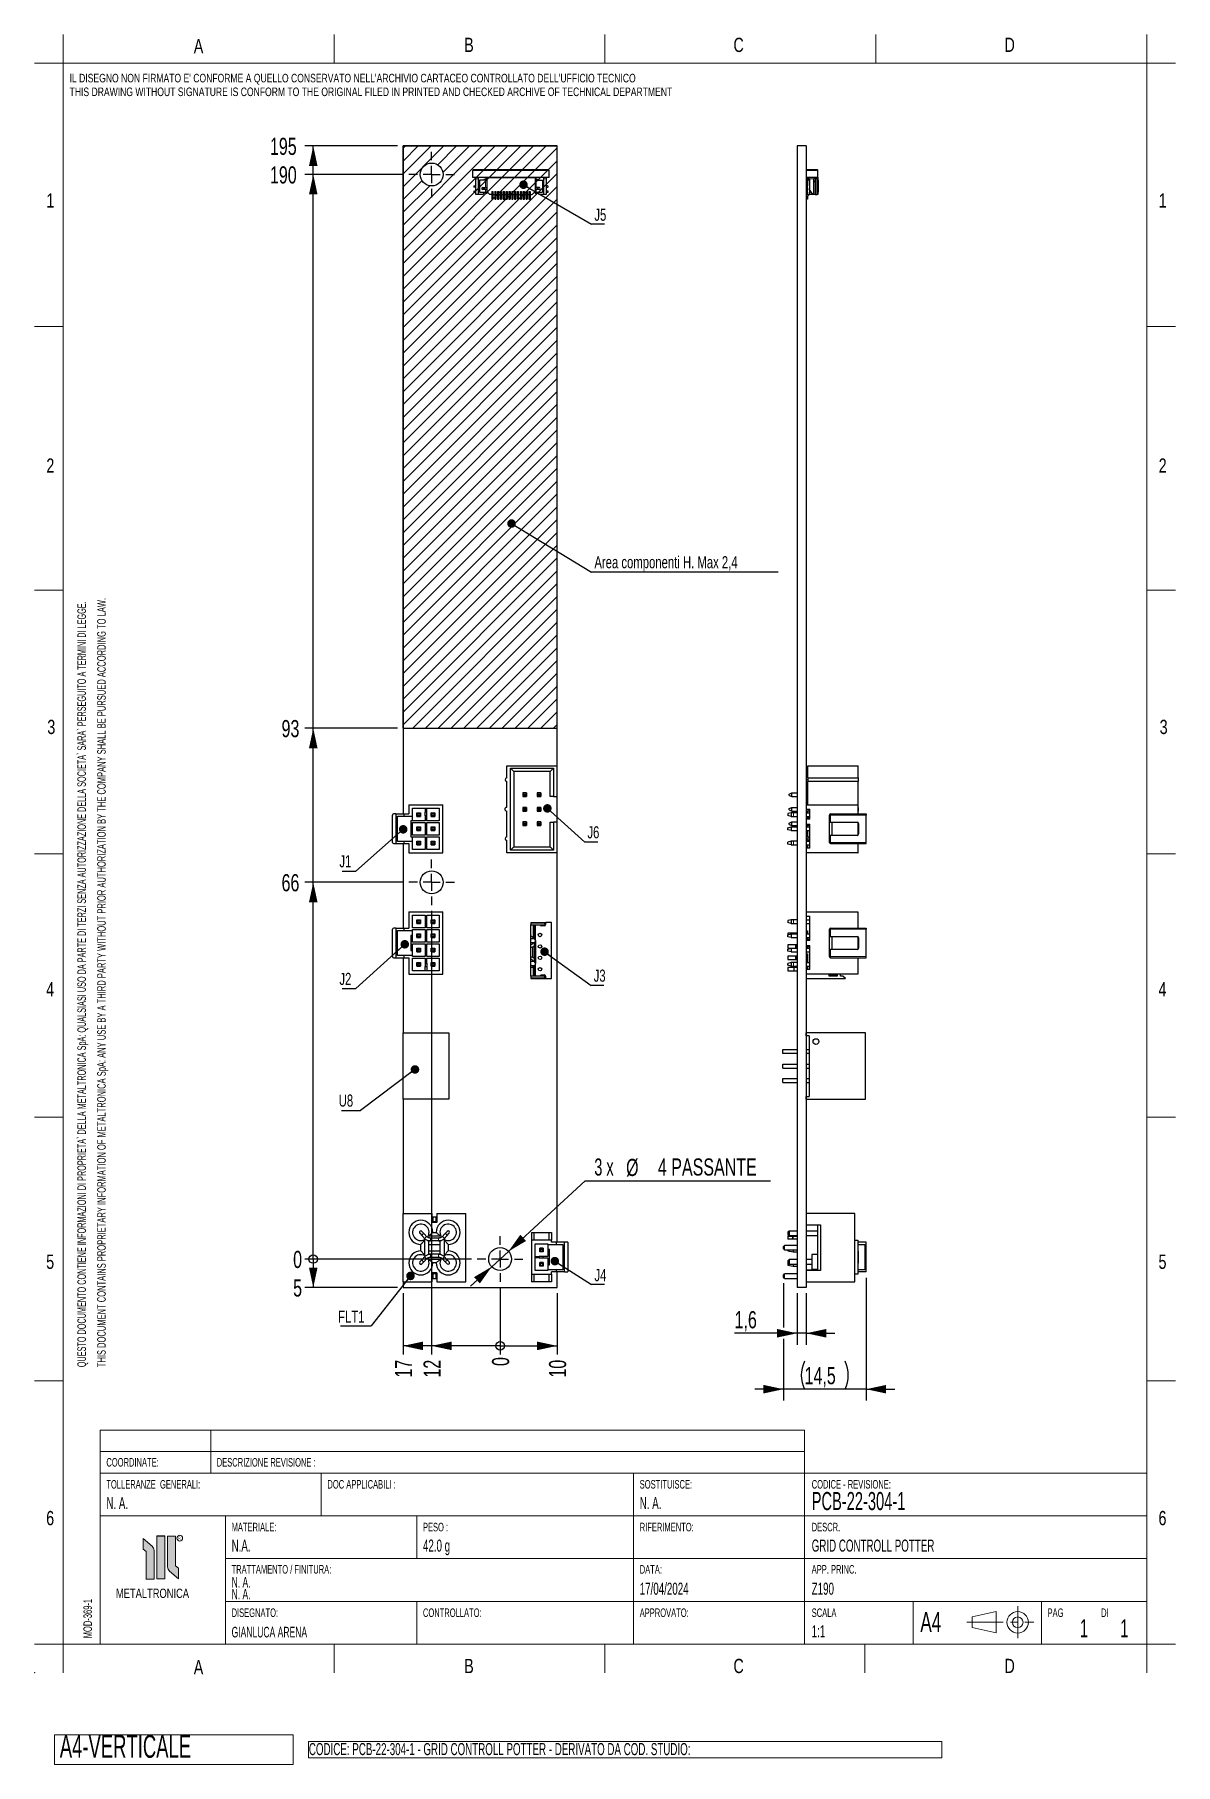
# Paper-space layout 'Sheet1' of a CAD drawing. Header units: millimetres. Extents: x 4 to 204, y -11 to 292.
import ezdxf

# ---------------------------------------------------------------- set-up
doc = ezdxf.new("R2010")
doc.units = ezdxf.units.MM
doc.header["$PDSIZE"] = -1
doc.linetypes.add('CENTER', pattern=[10.16, 6.35, -1.27, 1.27, -1.27])
doc.linetypes.add('CENTERX2', pattern=[20.32, 12.7, -2.54, 2.54, -2.54])
for name, color, linetype in [('NOTE', 7, 'Continuous'), ('QUOTE_-_DIAMETRO', 7, 'Continuous'), ('QUOTE_-_LINEARE', 7, 'Continuous'), ('QUOTE_-_ORDINATA', 7, 'Continuous'), ('TACCHE_DI_CENTRATURA', 7, 'Continuous')]:
    doc.layers.add(name, color=color, linetype=linetype)
doc.styles.add('SLDTEXTSTYLE0', font='TXT', dxfattribs={"width": 0.615211})
doc.styles.add('SLDTEXTSTYLE1', font='TXT', dxfattribs={"width": 0.638186})
doc.styles.add('SLDTEXTSTYLE2', font='TXT', dxfattribs={"width": 0.75})
doc.styles.add('SLDTEXTSTYLE3', font='TXT', dxfattribs={"width": 0.605})
doc.styles.add('SLDTEXTSTYLE4', font='TXT', dxfattribs={"width": 0.7})
doc.styles.add('SLDTEXTSTYLE5', font='TXT', dxfattribs={"width": 0.633333})
doc.dimstyles.new('SLDDIMSTYLE0', dxfattribs={"dimtxt": 3, "dimasz": 0.5, "dimexe": 0, "dimexo": 0.0625, "dimgap": 0.75, "dimtad": 0, "dimtih": 1, "dimtoh": 1, "dimdec": 0, "dimrnd": 1e-09, "dimdsep": 46, "dimtxsty": 'SLDTEXTSTYLE4', "dimblk1": 'ORIGIN', "dimblk2": 'ORIGIN', "dimsah": 1, "dimcen": 0.09, "dimadec": 0, "dimazin": 2, "dimtfac": 1, "dimtdec": 3, "dimtofl": 0, "dimtmove": 0, "dimatfit": 3, "dimldrblk": 'ORIGIN', "dimfxl": 1, "dimfrac": 2, "dimtolj": 1, "dimtzin": 12, "dimarcsym": 0})
doc.dimstyles.new('SLDDIMSTYLE1', dxfattribs={"dimtxt": 3, "dimasz": 3.5, "dimexe": 0, "dimexo": 0.0625, "dimgap": 0.75, "dimtad": 0, "dimtih": 1, "dimtoh": 1, "dimdec": 1, "dimrnd": 1e-09, "dimzin": 12, "dimdsep": 46, "dimtxsty": 'SLDTEXTSTYLE4', "dimsah": 1, "dimcen": 0.09, "dimadec": 0, "dimazin": 3, "dimtfac": 1, "dimtdec": 3, "dimtofl": 0, "dimtmove": 0, "dimatfit": 3, "dimfxl": 1, "dimfrac": 2, "dimtolj": 1, "dimtzin": 12, "dimarcsym": 0})
doc.dimstyles.new('SLDDIMSTYLE2', dxfattribs={"dimtxt": 3, "dimasz": 3.5, "dimexe": 0, "dimexo": 0.0625, "dimgap": 0.75, "dimtad": 0, "dimtih": 1, "dimtoh": 1, "dimdec": 6, "dimrnd": 1e-09, "dimzin": 12, "dimdsep": 46, "dimtxsty": 'SLDTEXTSTYLE4', "dimsah": 1, "dimcen": 0, "dimadec": 0, "dimazin": 3, "dimtfac": 1, "dimtdec": 3, "dimtmove": 0, "dimatfit": 3, "dimfxl": 1, "dimfrac": 2, "dimtolj": 1, "dimtzin": 12, "dimarcsym": 0})
doc.dimstyles.new('SLDDIMSTYLE3', dxfattribs={"dimtxt": 0.18, "dimasz": 1.5, "dimexe": 0, "dimexo": 0.0625, "dimgap": 0, "dimtad": 0, "dimtih": 1, "dimtoh": 1, "dimdec": 0, "dimrnd": 1e-09, "dimzin": 0, "dimdsep": 46, "dimtxsty": 'Standard', "dimblk1": 'DOT', "dimblk2": 'DOT', "dimsah": 1, "dimcen": 0.09, "dimadec": 0, "dimazin": 0, "dimtfac": 1.5, "dimtdec": 0, "dimtofl": 0, "dimtmove": 0, "dimatfit": 3, "dimldrblk": 'DOT', "dimfxl": 1, "dimfrac": 2, "dimtolj": 1, "dimtzin": 0, "dimarcsym": 0})
doc.dimstyles.new('SLDDIMSTYLE4', dxfattribs={"dimtxt": 3, "dimasz": 3.5, "dimexe": 0, "dimexo": 0.0625, "dimgap": 0.75, "dimtad": 1, "dimdec": 1, "dimrnd": 1e-09, "dimzin": 12, "dimdsep": 46, "dimtxsty": 'SLDTEXTSTYLE4', "dimsah": 1, "dimcen": 0.09, "dimadec": 0, "dimazin": 3, "dimtfac": 1, "dimtdec": 3, "dimtmove": 0, "dimatfit": 0, "dimfxl": 1, "dimfrac": 2, "dimtolj": 1, "dimtzin": 12, "dimarcsym": 0})

psp = doc.layouts.new('Sheet1')

# ---------------------------------------------------------------- texts
at = {"color": 7, "linetype": 'Continuous', "lineweight": 0, "attachment_point": 1, "style": 'SLDTEXTSTYLE3'}
for s, insert, char_height in [('PCB-22-304-1', (140.65, 36.6394568), 3.175), ('N. A.', (17, 35.7563045), 2.11666667), ('1:1', (140.65, 13.3063045), 2.11666667), ('1', (187.6748703, 14.3594568), 3.175), ('1', (194.7619275, 14.3594568), 3.175)]:
    psp.add_mtext(s, dxfattribs=dict(at, insert=insert, char_height=char_height))
at = {"color": 250, "linetype": 'Continuous', "lineweight": 0, "true_color": 0x191924, "attachment_point": 1, "style": 'SLDTEXTSTYLE3'}
for s, insert, char_height in [('N. A.', (110.5, 35.7563045), 2.11666667), ('N.A.', (38.95, 28.3063045), 2.11666667), ('42.0 g', (72.5, 28.3063045), 2.11666667), ('GRID CONTROLL POTTER', (140.65, 28.3063045), 2.116666667), ('N. A.', (38.95, 21.7600876), 1.85208333), ('N. A.', (38.95, 19.6688517), 1.85208333), ('17/04/2024', (110.5, 20.7563045), 2.11666667), ('Z190', (140.65, 20.7563045), 2.11666667), ('GIANLUCA ARENA', (38.95, 13.0180165), 1.852083333)]:
    psp.add_mtext(s, dxfattribs=dict(at, insert=insert, char_height=char_height))

# ---------------------------------------------------------------- blocks, each defined once
blk = doc.blocks.new('SW_NOTE_0')
at = {"color": 0, "linetype": 'Continuous', "lineweight": 18, "insert": (-1.93, 0), "char_height": 1.5, "attachment_point": 1, "rotation": 90, "style": 'SLDTEXTSTYLE0'}
blk.add_mtext('QUESTO DOCUMENTO CONTIENE INFORMAZIONI DI PROPRIETA` DELLA METALTRONICA SpA: QUALSIASI USO DA PARTE DI TERZI SENZA AUTORIZZAZIONE DELLA SOCIETA` SARA` PERSEGUITO A TERMINI DI LEGGE.', dxfattribs=at)
blk = doc.blocks.new('SW_NOTE_0_1')
at = {"color": 0, "linetype": 'Continuous', "lineweight": 18, "insert": (-1.93, 0), "char_height": 1.5, "attachment_point": 1, "rotation": 90, "style": 'SLDTEXTSTYLE1'}
blk.add_mtext('THIS DOCUMENT CONTAINS PROPRIETARY INFORMATION OF METALTRONICA SpA: ANY USE BY A THIRD PARTY WITHOUT PRIOR AUTHORIZATION BY THE COMPANY SHALL BE PURSUED ACCORDING TO LAW.', dxfattribs=at)
blk = doc.blocks.new('SW_NOTE_0_2')
at = {"color": 0, "linetype": 'Continuous', "lineweight": 18, "insert": (0, 3.22), "char_height": 2.5, "attachment_point": 1, "style": 'SLDTEXTSTYLE2'}
blk.add_mtext('A', dxfattribs=at)
blk = doc.blocks.new('SW_NOTE_0_3')
at = {"color": 0, "linetype": 'Continuous', "lineweight": 18, "insert": (0, 3.22), "char_height": 2.5, "attachment_point": 1, "style": 'SLDTEXTSTYLE2'}
blk.add_mtext('B', dxfattribs=at)
blk = doc.blocks.new('SW_NOTE_0_4')
at = {"color": 0, "linetype": 'Continuous', "lineweight": 18, "insert": (0, 3.22), "char_height": 2.5, "attachment_point": 1, "style": 'SLDTEXTSTYLE2'}
blk.add_mtext('C', dxfattribs=at)
blk = doc.blocks.new('SW_NOTE_0_5')
at = {"color": 0, "linetype": 'Continuous', "lineweight": 18, "insert": (0, 3.22), "char_height": 2.5, "attachment_point": 1, "style": 'SLDTEXTSTYLE2'}
blk.add_mtext('D', dxfattribs=at)
blk = doc.blocks.new('SW_NOTE_0_6')
at = {"color": 0, "linetype": 'Continuous', "lineweight": 18, "insert": (0, 1.93), "char_height": 1.5, "attachment_point": 1, "style": 'SLDTEXTSTYLE2'}
blk.add_mtext("IL DISEGNO NON FIRMATO E' CONFORME A QUELLO CONSERVATO NELL'ARCHIVIO CARTACEO CONTROLLATO DELL'UFFICIO TECNICO", dxfattribs=at)
blk = doc.blocks.new('SW_NOTE_0_7')
at = {"color": 0, "linetype": 'Continuous', "lineweight": 18, "insert": (0, 1.93), "char_height": 1.5, "attachment_point": 1, "style": 'SLDTEXTSTYLE2'}
blk.add_mtext('THIS DRAWING WITHOUT SIGNATURE IS CONFORM TO THE ORIGINAL FILED IN PRINTED AND CHECKED ARCHIVE OF TECHNICAL DEPARTMENT', dxfattribs=at)
blk = doc.blocks.new('SW_NOTE_0_8')
at = {"color": 0, "linetype": 'Continuous', "lineweight": 18, "insert": (0, 3.22), "char_height": 2.5, "attachment_point": 1, "style": 'SLDTEXTSTYLE2'}
blk.add_mtext('A', dxfattribs=at)
blk = doc.blocks.new('SW_NOTE_0_9')
at = {"color": 0, "linetype": 'Continuous', "lineweight": 18, "insert": (0, 3.22), "char_height": 2.5, "attachment_point": 1, "style": 'SLDTEXTSTYLE2'}
blk.add_mtext('B', dxfattribs=at)
blk = doc.blocks.new('SW_NOTE_0_10')
at = {"color": 0, "linetype": 'Continuous', "lineweight": 18, "insert": (0, 3.22), "char_height": 2.5, "attachment_point": 1, "style": 'SLDTEXTSTYLE2'}
blk.add_mtext('C', dxfattribs=at)
blk = doc.blocks.new('SW_NOTE_0_11')
at = {"color": 0, "linetype": 'Continuous', "lineweight": 18, "insert": (0, 3.22), "char_height": 2.5, "attachment_point": 1, "style": 'SLDTEXTSTYLE2'}
blk.add_mtext('D', dxfattribs=at)
blk = doc.blocks.new('SW_NOTE_0_12')
at = {"color": 0, "linetype": 'Continuous', "lineweight": 18, "insert": (0, 3.22), "char_height": 2.5, "attachment_point": 1, "style": 'SLDTEXTSTYLE2'}
blk.add_mtext('5', dxfattribs=at)
blk = doc.blocks.new('SW_NOTE_0_13')
at = {"color": 0, "linetype": 'Continuous', "lineweight": 18, "insert": (0, 3.22), "char_height": 2.5, "attachment_point": 1, "style": 'SLDTEXTSTYLE2'}
blk.add_mtext('4', dxfattribs=at)
blk = doc.blocks.new('SW_NOTE_0_14')
at = {"color": 0, "linetype": 'Continuous', "lineweight": 18, "insert": (0, 3.22), "char_height": 2.5, "attachment_point": 1, "style": 'SLDTEXTSTYLE2'}
blk.add_mtext('3', dxfattribs=at)
blk = doc.blocks.new('SW_NOTE_0_15')
at = {"color": 0, "linetype": 'Continuous', "lineweight": 18, "insert": (0, 3.22), "char_height": 2.5, "attachment_point": 1, "style": 'SLDTEXTSTYLE2'}
blk.add_mtext('2', dxfattribs=at)
blk = doc.blocks.new('SW_NOTE_0_16')
at = {"color": 0, "linetype": 'Continuous', "lineweight": 18, "insert": (0, 3.22), "char_height": 2.5, "attachment_point": 1, "style": 'SLDTEXTSTYLE2'}
blk.add_mtext('1', dxfattribs=at)
blk = doc.blocks.new('SW_NOTE_0_17')
at = {"color": 0, "linetype": 'Continuous', "lineweight": 18, "insert": (0, 3.22), "char_height": 2.5, "attachment_point": 1, "style": 'SLDTEXTSTYLE2'}
blk.add_mtext('6', dxfattribs=at)
blk = doc.blocks.new('SW_NOTE_0_18')
at = {"color": 0, "linetype": 'Continuous', "lineweight": 18, "insert": (0, 3.22), "char_height": 2.5, "attachment_point": 1, "style": 'SLDTEXTSTYLE2'}
blk.add_mtext('5', dxfattribs=at)
blk = doc.blocks.new('SW_NOTE_0_19')
at = {"color": 0, "linetype": 'Continuous', "lineweight": 18, "insert": (0, 3.22), "char_height": 2.5, "attachment_point": 1, "style": 'SLDTEXTSTYLE2'}
blk.add_mtext('4', dxfattribs=at)
blk = doc.blocks.new('SW_NOTE_0_20')
at = {"color": 0, "linetype": 'Continuous', "lineweight": 18, "insert": (0, 3.22), "char_height": 2.5, "attachment_point": 1, "style": 'SLDTEXTSTYLE2'}
blk.add_mtext('3', dxfattribs=at)
blk = doc.blocks.new('SW_NOTE_0_21')
at = {"color": 0, "linetype": 'Continuous', "lineweight": 18, "insert": (0, 3.22), "char_height": 2.5, "attachment_point": 1, "style": 'SLDTEXTSTYLE2'}
blk.add_mtext('2', dxfattribs=at)
blk = doc.blocks.new('SW_NOTE_0_22')
at = {"color": 0, "linetype": 'Continuous', "lineweight": 18, "insert": (0, 3.22), "char_height": 2.5, "attachment_point": 1, "style": 'SLDTEXTSTYLE2'}
blk.add_mtext('1', dxfattribs=at)
blk = doc.blocks.new('SW_NOTE_0_23')
at = {"color": 0, "linetype": 'Continuous', "lineweight": 18, "insert": (0, 3.22), "char_height": 2.5, "attachment_point": 1, "style": 'SLDTEXTSTYLE2'}
blk.add_mtext('6', dxfattribs=at)
blk = doc.blocks.new('SW_NOTE_0_24')
at = {"color": 0, "linetype": 'Continuous', "lineweight": 18, "insert": (-1.93, 0), "char_height": 1.5, "attachment_point": 1, "rotation": 90, "style": 'SLDTEXTSTYLE1'}
blk.add_mtext('MOD-369-1', dxfattribs=at)
blk = doc.blocks.new('SW_NOTE_0_25')
at = {"color": 0, "linetype": 'Continuous', "lineweight": 18, "insert": (0, 1.93), "char_height": 1.5, "attachment_point": 1, "style": 'SLDTEXTSTYLE1'}
blk.add_mtext('MATERIALE:', dxfattribs=at)
blk = doc.blocks.new('SW_NOTE_0_26')
at = {"color": 0, "linetype": 'Continuous', "lineweight": 18, "insert": (0, 1.93), "char_height": 1.5, "attachment_point": 1, "style": 'SLDTEXTSTYLE1'}
blk.add_mtext('TOLLERANZE  GENERALI:', dxfattribs=at)
blk = doc.blocks.new('SW_NOTE_0_27')
at = {"color": 0, "linetype": 'Continuous', "lineweight": 18, "insert": (0, 1.93), "char_height": 1.5, "attachment_point": 1, "style": 'SLDTEXTSTYLE1'}
blk.add_mtext('CONTROLLATO:', dxfattribs=at)
blk = doc.blocks.new('SW_NOTE_0_28')
at = {"color": 0, "linetype": 'Continuous', "lineweight": 18, "insert": (0, 1.93), "char_height": 1.5, "attachment_point": 1, "style": 'SLDTEXTSTYLE1'}
blk.add_mtext('DISEGNATO:', dxfattribs=at)
blk = doc.blocks.new('SW_NOTE_0_29')
at = {"color": 0, "linetype": 'Continuous', "lineweight": 18, "insert": (0, 1.93), "char_height": 1.5, "attachment_point": 1, "style": 'SLDTEXTSTYLE1'}
blk.add_mtext('DATA:', dxfattribs=at)
blk = doc.blocks.new('SW_NOTE_0_30')
at = {"color": 0, "linetype": 'Continuous', "lineweight": 18, "insert": (0, 1.93), "char_height": 1.5, "attachment_point": 1, "style": 'SLDTEXTSTYLE1'}
blk.add_mtext('CODICE - REVISIONE:', dxfattribs=at)
blk = doc.blocks.new('SW_NOTE_0_31')
at = {"color": 0, "linetype": 'Continuous', "lineweight": 18, "insert": (0, 1.93), "char_height": 1.5, "attachment_point": 1, "style": 'SLDTEXTSTYLE1'}
blk.add_mtext('DESCR.', dxfattribs=at)
blk = doc.blocks.new('SW_NOTE_0_32')
at = {"color": 0, "linetype": 'Continuous', "lineweight": 18, "insert": (0, 1.93), "char_height": 1.5, "attachment_point": 1, "style": 'SLDTEXTSTYLE1'}
blk.add_mtext('APP. PRINC.', dxfattribs=at)
blk = doc.blocks.new('SW_NOTE_0_33')
at = {"color": 0, "linetype": 'Continuous', "lineweight": 18, "insert": (0, 1.93), "char_height": 1.5, "attachment_point": 1, "style": 'SLDTEXTSTYLE1'}
blk.add_mtext('RIFERIMENTO:', dxfattribs=at)
blk = doc.blocks.new('SW_NOTE_0_34')
at = {"color": 0, "linetype": 'Continuous', "lineweight": 18, "insert": (0, 1.93), "char_height": 1.5, "attachment_point": 1, "style": 'SLDTEXTSTYLE1'}
blk.add_mtext('PESO :', dxfattribs=at)
blk = doc.blocks.new('SW_NOTE_0_35')
at = {"color": 0, "linetype": 'Continuous', "lineweight": 18, "insert": (0, 1.93), "char_height": 1.5, "attachment_point": 1, "style": 'SLDTEXTSTYLE1'}
blk.add_mtext('SCALA', dxfattribs=at)
blk = doc.blocks.new('SW_NOTE_0_36')
at = {"color": 0, "linetype": 'Continuous', "lineweight": 18, "insert": (0, 1.93), "char_height": 1.5, "attachment_point": 1, "style": 'SLDTEXTSTYLE1'}
blk.add_mtext('PAG', dxfattribs=at)
blk = doc.blocks.new('SW_NOTE_0_37')
at = {"color": 0, "linetype": 'Continuous', "lineweight": 18, "insert": (0, 1.93), "char_height": 1.5, "attachment_point": 1, "style": 'SLDTEXTSTYLE1'}
blk.add_mtext('DI', dxfattribs=at)
blk = doc.blocks.new('SW_NOTE_0_38')
at = {"color": 0, "linetype": 'Continuous', "lineweight": 18, "insert": (0, 1.93), "char_height": 1.5, "attachment_point": 1, "style": 'SLDTEXTSTYLE1'}
blk.add_mtext('COORDINATE:', dxfattribs=at)
blk = doc.blocks.new('SW_NOTE_0_39')
at = {"color": 0, "linetype": 'Continuous', "lineweight": 18, "insert": (0, 1.93), "char_height": 1.5, "attachment_point": 1, "style": 'SLDTEXTSTYLE1'}
blk.add_mtext('DESCRIZIONE REVISIONE :', dxfattribs=at)
blk = doc.blocks.new('SW_NOTE_0_40')
at = {"color": 0, "linetype": 'Continuous', "lineweight": 18, "insert": (0, 4.51), "char_height": 3.5, "attachment_point": 1, "style": 'SLDTEXTSTYLE1'}
blk.add_mtext('A4', dxfattribs=at)
blk = doc.blocks.new('SW_NOTE_0_41')
at = {"color": 0, "linetype": 'Continuous', "lineweight": 18, "insert": (0, 1.93), "char_height": 1.5, "attachment_point": 1, "style": 'SLDTEXTSTYLE1'}
blk.add_mtext('DOC APPLICABILI :', dxfattribs=at)
blk = doc.blocks.new('SW_NOTE_0_42')
at = {"color": 0, "linetype": 'Continuous', "lineweight": 18, "insert": (0, 1.93), "char_height": 1.5, "attachment_point": 1, "style": 'SLDTEXTSTYLE1'}
blk.add_mtext('APPROVATO:', dxfattribs=at)
blk = doc.blocks.new('SW_NOTE_0_43')
at = {"color": 0, "linetype": 'Continuous', "lineweight": 18, "insert": (0, 1.93), "char_height": 1.5, "attachment_point": 1, "style": 'SLDTEXTSTYLE1'}
blk.add_mtext('SOSTITUISCE:', dxfattribs=at)
blk = doc.blocks.new('SW_NOTE_0_44')
at = {"color": 0, "linetype": 'Continuous', "lineweight": 18, "insert": (0, 2.1), "char_height": 1.63, "attachment_point": 1, "style": 'SLDTEXTSTYLE2'}
blk.add_mtext('METALTRONICA', dxfattribs=at)
blk = doc.blocks.new('SW_NOTE_0_45')
at = {"color": 0, "linetype": 'Continuous', "lineweight": 18, "insert": (0, 0.67), "char_height": 0.522, "attachment_point": 1, "style": 'SLDTEXTSTYLE1'}
blk.add_mtext('R', dxfattribs=at)
blk = doc.blocks.new('SW_NOTE_0_46')
at = {"color": 0, "linetype": 'Continuous', "lineweight": 18, "insert": (0, 1.93), "char_height": 1.5, "attachment_point": 1, "style": 'SLDTEXTSTYLE1'}
blk.add_mtext('TRATTAMENTO / FINITURA:', dxfattribs=at)
blk = doc.blocks.new('SE')
at = {"color": 250, "linetype": 'Continuous', "lineweight": 18, "true_color": 0x191924}
for p, q in [((9.41, 291.96), (9.41, 286.96)), ((56.91, 286.96), (56.91, 291.96)), ((104.41, 291.96), (104.41, 286.96)), ((151.91, 291.96), (151.91, 286.96)), ((199.41, 286.96), (199.41, 291.96)), ((9.41, 286.96), (4.41, 286.96)), ((199.41, 286.96), (9.41, 286.96)), ((9.41, 286.96), (9.41, 9.96)), ((199.41, 9.96), (199.41, 286.96)), ((204.41, 286.96), (199.41, 286.96)), ((9.41, 240.8), (4.41, 240.8)), ((204.41, 240.8), (199.41, 240.8)), ((9.41, 194.63), (4.41, 194.63)), ((204.41, 194.63), (199.41, 194.63)), ((4.41, 148.46), (9.41, 148.46)), ((9.41, 148.46), (4.41, 148.46)), ((4.41, 148.46), (9.41, 148.46)), ((9.41, 148.46), (4.41, 148.46)), ((4.41, 148.46), (9.41, 148.46)), ((9.41, 148.46), (4.41, 148.46)), ((199.41, 148.46), (204.41, 148.46)), ((204.41, 148.46), (199.41, 148.46)), ((199.41, 148.46), (204.41, 148.46)), ((204.41, 148.46), (199.41, 148.46)), ((199.41, 148.46), (204.41, 148.46)), ((204.41, 148.46), (199.41, 148.46)), ((9.41, 102.3), (4.41, 102.3)), ((204.41, 102.3), (199.41, 102.3)), ((9.41, 56.13), (4.41, 56.13)), ((204.41, 56.13), (199.41, 56.13)), ((139.41, 47.46), (15.91, 47.46)), ((15.91, 39.96), (15.91, 47.46)), ((35.29, 39.96), (35.29, 47.46)), ((139.41, 39.96), (139.41, 47.46)), ((139.41, 43.71), (15.91, 43.71)), ((15.91, 9.96), (15.91, 39.96)), ((199.41, 39.96), (15.91, 39.96)), ((54.66, 32.46), (54.66, 39.96)), ((109.41, 39.96), (109.41, 9.96)), ((139.41, 39.96), (139.41, 9.96)), ((199.41, 9.96), (199.41, 39.96)), ((199.41, 9.96), (199.41, 39.96)), ((199.41, 32.46), (15.91, 32.46)), ((37.91, 32.46), (37.91, 9.96)), ((71.41, 32.46), (71.41, 24.96)), ((25.82, 28.93), (27.22, 28.93)), ((27.73, 28.93), (29.14, 28.93)), ((23.95, 21.33), (23.95, 26.16)), ((199.41, 24.96), (37.91, 24.96)), ((199.41, 17.46), (37.91, 17.46)), ((71.41, 17.46), (71.41, 9.96)), ((139.41, 17.46), (199.41, 17.46)), ((158.41, 17.46), (158.41, 9.96)), ((180.91, 17.46), (180.91, 9.96)), ((4.41, 9.96), (9.41, 9.96)), ((9.41, 9.96), (199.41, 9.96)), ((9.41, 9.96), (9.41, 4.96)), ((15.91, 9.96), (199.41, 9.96)), ((15.91, 9.96), (199.41, 9.96)), ((56.91, 4.96), (56.91, 9.96)), ((104.41, 9.96), (104.41, 4.96)), ((149.95, 9.96), (149.95, 4.96)), ((199.41, 9.96), (204.41, 9.96)), ((199.41, 4.96), (199.41, 9.96))]:
    blk.add_line(p, q, dxfattribs=at)
blk.add_circle((29.87, 28.55), 0.5, dxfattribs=at)
at = {"color": 7, "linetype": 'Continuous', "lineweight": 0}
blk.add_point((4.41, 4.96), dxfattribs=at)
at = {"color": 7, "linetype": 'Continuous', "lineweight": 18}
for name, p in [('SW_NOTE_0_8', (32.32, 287.97)), ('SW_NOTE_0_9', (79.73, 288.19)), ('SW_NOTE_0_10', (126.93, 288.19)), ('SW_NOTE_0_11', (174.45, 288.2)), ('SW_NOTE_0_6', (10.55, 283.16)), ('SW_NOTE_0_7', (10.55, 280.76)), ('SW_NOTE_0_16', (6.48, 260.94)), ('SW_NOTE_0_22', (201.48, 260.94)), ('SW_NOTE_0_15', (6.48, 214.49)), ('SW_NOTE_0_21', (201.48, 214.49)), ('SW_NOTE_0', (13.84, 58.5)), ('SW_NOTE_0_1', (17.32, 58.5)), ('SW_NOTE_0_14', (6.65, 168.7)), ('SW_NOTE_0_20', (201.65, 168.7)), ('SW_NOTE_0_13', (6.45, 122.74)), ('SW_NOTE_0_19', (201.45, 122.74)), ('SW_NOTE_0_12', (6.45, 75.01)), ('SW_NOTE_0_18', (201.45, 75.01)), ('SW_NOTE_0_38', (17, 40.66)), ('SW_NOTE_0_39', (36.35, 40.66)), ('SW_NOTE_0_26', (17, 36.81)), ('SW_NOTE_0_41', (55.75, 36.81)), ('SW_NOTE_0_43', (110.5, 36.81)), ('SW_NOTE_0_30', (140.65, 36.81)), ('SW_NOTE_0_17', (6.45, 30.1)), ('SW_NOTE_0_23', (201.45, 30.1)), ('SW_NOTE_0_25', (38.95, 29.31)), ('SW_NOTE_0_34', (72.5, 29.31)), ('SW_NOTE_0_33', (110.5, 29.31)), ('SW_NOTE_0_31', (140.65, 29.31)), ('SW_NOTE_0_45', (29.63, 28.14)), ('SW_NOTE_0_46', (38.95, 21.91)), ('SW_NOTE_0_29', (110.5, 21.91)), ('SW_NOTE_0_32', (140.65, 21.91)), ('SW_NOTE_0_44', (18.68, 17.61)), ('SW_NOTE_0_24', (14.9, 11.01)), ('SW_NOTE_0_28', (38.95, 14.31)), ('SW_NOTE_0_27', (72.5, 14.31)), ('SW_NOTE_0_42', (110.5, 14.31)), ('SW_NOTE_0_35', (140.65, 14.31)), ('SW_NOTE_0_40', (159.7, 11.11)), ('SW_NOTE_0_36', (182, 14.31)), ('SW_NOTE_0_37', (191.39, 14.31)), ('SW_NOTE_0_2', (32.32, 3.97)), ('SW_NOTE_0_3', (79.73, 4.19)), ('SW_NOTE_0_4', (126.93, 4.19)), ('SW_NOTE_0_5', (174.45, 4.2))]:
    blk.add_blockref(name, p, dxfattribs=at)
blk = doc.blocks.new('SIMBOLO PROIEZIONE EU')
at = {"color": 250, "linetype": 'Continuous', "lineweight": 18, "true_color": 0x191924}
for p, q in [((5.16, 4.69), (0.94, 3.75)), ((0.94, 3.75), (0.94, 1.88)), ((5.16, 0.94), (5.16, 4.69)), ((0.94, 1.88), (5.16, 0.94))]:
    blk.add_line(p, q, dxfattribs=at)
at = {"color": 250, "linetype": 'CENTERX2', "lineweight": 18, "true_color": 0x191924}
blk.add_line((8.91, 5.63), (8.91, 0), dxfattribs=at)
at = {"color": 250, "linetype": 'CENTER', "lineweight": 18, "true_color": 0x191924}
blk.add_line((0, 2.81), (11.72, 2.81), dxfattribs=at)
at = {"color": 250, "linetype": 'Continuous', "lineweight": 18, "true_color": 0x191924}
for radius in [1.88, 0.938]:
    blk.add_circle((8.91, 2.81), radius, dxfattribs=at)
blk = doc.blocks.new('SW_NOTE_0_47')
at = {"color": 0, "linetype": 'Continuous', "lineweight": 0}
for p, q in [((-0.92, 0), (-0.92, 5.17)), ((-0.92, 5.17), (40.91, 5.17)), ((40.91, 5.17), (40.91, 0)), ((40.91, 0), (-0.92, 0))]:
    blk.add_line(p, q, dxfattribs=at)
at = {"color": 0, "linetype": 'Continuous', "lineweight": 0, "insert": (0, 5.16), "char_height": 4, "attachment_point": 1, "style": 'SLDTEXTSTYLE3'}
blk.add_mtext('A4-VERTICALE', dxfattribs=at)
blk = doc.blocks.new('SW_NOTE_0_48')
at = {"color": 0, "linetype": 'Continuous', "lineweight": 0}
for p, q in [((-0.07, 0.14), (-0.07, 3.02)), ((-0.07, 3.02), (110.98, 3.02)), ((110.98, 0.14), (-0.07, 0.14)), ((110.98, 3.02), (110.98, 0.14))]:
    blk.add_line(p, q, dxfattribs=at)
at = {"color": 0, "linetype": 'Continuous', "lineweight": 0, "insert": (0, 2.73), "char_height": 2.1167, "attachment_point": 1, "style": 'SLDTEXTSTYLE3'}
blk.add_mtext('CODICE: PCB-22-304-1 - GRID CONTROLL POTTER - DERIVATO DA COD. STUDIO:', dxfattribs=at)
blk = doc.blocks.new('_Origin')
at = {"color": 0, "linetype": 'ByBlock', "lineweight": -2}
blk.add_line((0, 0), (-1, 0), dxfattribs=at)
blk.add_circle((0, 0), 0.5, dxfattribs=at)
blk = doc.blocks.new('_D')
at = {"layer": 'QUOTE_-_ORDINATA'}
blk.add_line((86.02, 72.45), (86.02, 60.74), dxfattribs=at)
at = {"layer": 'QUOTE_-_ORDINATA', "xscale": 1.5, "yscale": 1.5}
blk.add_blockref('_Origin', (86.02, 62.24), dxfattribs=at)
at = {"layer": 'QUOTE_-_ORDINATA', "insert": (84.6, 58.71), "char_height": 3, "attachment_point": 1, "rotation": 90, "style": 'SLDTEXTSTYLE4'}
blk.add_mtext('0', dxfattribs=at)
blk = doc.blocks.new('_D_1')
at = {"layer": 'QUOTE_-_ORDINATA', "color": 7}
for p, q in [((74.02, 138.45), (74.02, 60.74)), ((86.02, 62.24), (74.02, 62.24))]:
    blk.add_line(p, q, dxfattribs=at)
blk.add_solid([(74.02, 62.24), (77.52, 61.49), (77.52, 62.99)], dxfattribs=at)
at = {"layer": 'QUOTE_-_ORDINATA', "color": 7, "insert": (72.6, 56.68), "char_height": 3, "attachment_point": 1, "rotation": 90, "style": 'SLDTEXTSTYLE4'}
blk.add_mtext('12', dxfattribs=at)
blk = doc.blocks.new('_D_2')
at = {"layer": 'QUOTE_-_ORDINATA', "color": 7}
for p, q in [((69.02, 71.45), (69.02, 60.74)), ((74.02, 62.24), (69.02, 62.24))]:
    blk.add_line(p, q, dxfattribs=at)
blk.add_solid([(69.02, 62.24), (72.52, 61.49), (72.52, 62.99)], dxfattribs=at)
at = {"layer": 'QUOTE_-_ORDINATA', "color": 7, "insert": (67.6, 56.68), "char_height": 3, "attachment_point": 1, "rotation": 90, "style": 'SLDTEXTSTYLE4'}
blk.add_mtext('17', dxfattribs=at)
blk = doc.blocks.new('_D_3')
at = {"layer": 'QUOTE_-_ORDINATA', "color": 7}
for p, q in [((96.02, 71.45), (96.02, 60.74)), ((86.02, 62.24), (96.02, 62.24))]:
    blk.add_line(p, q, dxfattribs=at)
blk.add_solid([(96.02, 62.24), (92.52, 62.99), (92.52, 61.49)], dxfattribs=at)
at = {"layer": 'QUOTE_-_ORDINATA', "color": 7, "insert": (94.6, 56.68), "char_height": 3, "attachment_point": 1, "rotation": 90, "style": 'SLDTEXTSTYLE4'}
blk.add_mtext('10', dxfattribs=at)
blk = doc.blocks.new('_D_4')
at = {"layer": 'QUOTE_-_ORDINATA'}
blk.add_line((81.02, 77.45), (51.77, 77.45), dxfattribs=at)
at = {"layer": 'QUOTE_-_ORDINATA', "xscale": 1.5, "yscale": 1.5}
blk.add_blockref('_Origin', (53.27, 77.45), dxfattribs=at)
at = {"layer": 'QUOTE_-_ORDINATA', "insert": (49.74, 78.88), "char_height": 3, "attachment_point": 1, "style": 'SLDTEXTSTYLE4'}
blk.add_mtext('0', dxfattribs=at)
blk = doc.blocks.new('_D_5')
at = {"layer": 'QUOTE_-_ORDINATA', "color": 7}
for p, q in [((53.27, 77.45), (53.27, 72.45)), ((68.02, 72.45), (51.77, 72.45))]:
    blk.add_line(p, q, dxfattribs=at)
blk.add_solid([(53.27, 72.45), (54.02, 75.95), (52.52, 75.95)], dxfattribs=at)
at = {"layer": 'QUOTE_-_ORDINATA', "color": 7, "insert": (49.74, 73.88), "char_height": 3, "attachment_point": 1, "style": 'SLDTEXTSTYLE4'}
blk.add_mtext('5', dxfattribs=at)
blk = doc.blocks.new('_D_6')
at = {"layer": 'QUOTE_-_ORDINATA', "color": 7}
for p, q in [((69.02, 143.45), (51.77, 143.45)), ((53.27, 77.45), (53.27, 143.45))]:
    blk.add_line(p, q, dxfattribs=at)
blk.add_solid([(53.27, 143.45), (52.52, 139.95), (54.02, 139.95)], dxfattribs=at)
at = {"layer": 'QUOTE_-_ORDINATA', "color": 7, "insert": (47.71, 144.88), "char_height": 3, "attachment_point": 1, "style": 'SLDTEXTSTYLE4'}
blk.add_mtext('66', dxfattribs=at)
blk = doc.blocks.new('_D_7')
at = {"layer": 'QUOTE_-_ORDINATA', "color": 7}
for p, q in [((68.02, 170.45), (51.77, 170.45)), ((53.27, 143.45), (53.27, 170.45))]:
    blk.add_line(p, q, dxfattribs=at)
blk.add_solid([(53.27, 170.45), (52.52, 166.95), (54.02, 166.95)], dxfattribs=at)
at = {"layer": 'QUOTE_-_ORDINATA', "color": 7, "insert": (47.71, 171.88), "char_height": 3, "attachment_point": 1, "style": 'SLDTEXTSTYLE4'}
blk.add_mtext('93', dxfattribs=at)
blk = doc.blocks.new('_D_8')
at = {"layer": 'QUOTE_-_ORDINATA', "color": 7}
for p, q in [((69.02, 267.45), (51.77, 267.45)), ((53.27, 170.45), (53.27, 267.45))]:
    blk.add_line(p, q, dxfattribs=at)
blk.add_solid([(53.27, 267.45), (52.52, 263.95), (54.02, 263.95)], dxfattribs=at)
at = {"layer": 'QUOTE_-_ORDINATA', "color": 7, "insert": (45.68, 268.88), "char_height": 3, "attachment_point": 1, "style": 'SLDTEXTSTYLE4'}
blk.add_mtext('190', dxfattribs=at)
blk = doc.blocks.new('_D_9')
at = {"layer": 'QUOTE_-_ORDINATA', "color": 7}
for p, q in [((68.02, 272.45), (51.77, 272.45)), ((53.27, 267.45), (53.27, 272.45))]:
    blk.add_line(p, q, dxfattribs=at)
blk.add_solid([(53.27, 272.45), (52.52, 268.95), (54.02, 268.95)], dxfattribs=at)
at = {"layer": 'QUOTE_-_ORDINATA', "color": 7, "insert": (45.68, 273.88), "char_height": 3, "attachment_point": 1, "style": 'SLDTEXTSTYLE4'}
blk.add_mtext('195', dxfattribs=at)
blk = doc.blocks.new('_D_10')
at = {"layer": 'QUOTE_-_DIAMETRO'}
for p, q in [((87.5, 78.8), (100.96, 91.13)), ((100.96, 91.13), (133.44, 91.13)), ((84.55, 76.1), (87.5, 78.8)), ((84.55, 76.1), (80.86, 72.72))]:
    blk.add_line(p, q, dxfattribs=at)
for points in [[(87.5, 78.8), (90.59, 80.62), (89.57, 81.72)], [(84.55, 76.1), (81.46, 74.29), (82.48, 73.18)]]:
    blk.add_solid(points, dxfattribs=at)
at = {"layer": 'QUOTE_-_DIAMETRO', "char_height": 3, "attachment_point": 1}
for s, insert, style in [('3 x', (102.54, 95.08), 'SLDTEXTSTYLE5'), ('%%c', (108.11, 95), 'SLDTEXTSTYLE4'), ('4 PASSANTE', (113.69, 95.08), 'SLDTEXTSTYLE4')]:
    blk.add_mtext(s, dxfattribs=dict(at, insert=insert, style=style))
blk = doc.blocks.new('SW_NOTE_0_49')
at = {"layer": 'NOTE', "color": 0}
blk.add_line((-5.38, 0), (0, 0), dxfattribs=at)
at = {"layer": 'NOTE', "color": 0, "insert": (-5.8, 2.67), "char_height": 2.117, "attachment_point": 1, "style": 'SLDTEXTSTYLE4'}
blk.add_mtext('FLT1', dxfattribs=at)
blk = doc.blocks.new('_Dot')
at = {"color": 0, "linetype": 'ByBlock', "lineweight": -2}
blk.add_line((-0.5, 0), (-1, 0), dxfattribs=at)
at = {"color": 0, "linetype": 'ByBlock', "const_width": 0.5}
blk.add_lwpolyline([(-0.25, 0, 1), (0.25, 0, 1)], format="xyb", close=True, dxfattribs=at)
blk = doc.blocks.new('SW_NOTE_0_50')
at = {"layer": 'NOTE', "color": 0}
blk.add_line((2.24, 0), (0, 0), dxfattribs=at)
at = {"layer": 'NOTE', "color": 0, "insert": (0.5, 2.68), "char_height": 2.117, "attachment_point": 1, "style": 'SLDTEXTSTYLE4'}
blk.add_mtext('J4', dxfattribs=at)
blk = doc.blocks.new('SW_NOTE_0_51')
at = {"layer": 'NOTE', "color": 0}
blk.add_line((-3.33, 0), (0, 0), dxfattribs=at)
at = {"layer": 'NOTE', "color": 0, "insert": (-3.83, 2.81), "char_height": 2.117, "attachment_point": 1, "style": 'SLDTEXTSTYLE4'}
blk.add_mtext('U8', dxfattribs=at)
blk = doc.blocks.new('SW_NOTE_0_52')
at = {"layer": 'NOTE', "color": 0}
blk.add_line((2.24, 0), (0, 0), dxfattribs=at)
at = {"layer": 'NOTE', "color": 0, "insert": (0.46, 2.77), "char_height": 2.117, "attachment_point": 1, "style": 'SLDTEXTSTYLE4'}
blk.add_mtext('J3', dxfattribs=at)
blk = doc.blocks.new('SW_NOTE_0_53')
at = {"layer": 'NOTE', "color": 0}
blk.add_line((-2.42, 0), (0, 0), dxfattribs=at)
at = {"layer": 'NOTE', "color": 0, "insert": (-2.89, 2.74), "char_height": 2.117, "attachment_point": 1, "style": 'SLDTEXTSTYLE4'}
blk.add_mtext('J2', dxfattribs=at)
blk = doc.blocks.new('SW_NOTE_0_54')
at = {"layer": 'NOTE', "color": 0}
blk.add_line((-2.42, 0), (0, 0), dxfattribs=at)
at = {"layer": 'NOTE', "color": 0, "insert": (-2.89, 2.77), "char_height": 2.117, "attachment_point": 1, "style": 'SLDTEXTSTYLE4'}
blk.add_mtext('J1', dxfattribs=at)
blk = doc.blocks.new('SW_NOTE_0_55')
at = {"layer": 'NOTE', "color": 0}
blk.add_line((2.24, 0), (0, 0), dxfattribs=at)
at = {"layer": 'NOTE', "color": 0, "insert": (0.49, 2.74), "char_height": 2.117, "attachment_point": 1, "style": 'SLDTEXTSTYLE4'}
blk.add_mtext('J5', dxfattribs=at)
blk = doc.blocks.new('SW_NOTE_0_56')
at = {"layer": 'NOTE', "color": 0}
blk.add_line((32.73, 0), (0, 0), dxfattribs=at)
at = {"layer": 'NOTE', "color": 0, "insert": (0.49, 2.78), "char_height": 2.1167, "attachment_point": 1, "style": 'SLDTEXTSTYLE4'}
blk.add_mtext('Area componenti H. Max 2,4', dxfattribs=at)
blk = doc.blocks.new('SW_NOTE_0_57')
at = {"layer": 'NOTE', "color": 0}
blk.add_line((2.24, 0), (0, 0), dxfattribs=at)
at = {"layer": 'NOTE', "color": 0, "insert": (0.44, 2.81), "char_height": 2.117, "attachment_point": 1, "style": 'SLDTEXTSTYLE4'}
blk.add_mtext('J6', dxfattribs=at)
blk = doc.blocks.new('SW_CENTERMARKSYMBOL_0')
at = {"layer": 'TACCHE_DI_CENTRATURA', "color": 0}
for p, q in [((0, 2.5), (0, 4)), ((-2.5, 0), (-4, 0)), ((0, 0), (-1.5, 0)), ((0, 0), (0, 1.5)), ((0, 0), (0, -1.5)), ((0, 0), (1.5, 0)), ((2.5, 0), (4, 0)), ((0, -2.5), (0, -4))]:
    blk.add_line(p, q, dxfattribs=at)
blk = doc.blocks.new('SW_CENTERMARKSYMBOL_1')
at = {"layer": 'TACCHE_DI_CENTRATURA', "color": 0}
for p, q in [((0, 2.5), (0, 4)), ((-2.5, 0), (-4, 0)), ((0, 0), (-1.5, 0)), ((0, 0), (0, 1.5)), ((0, 0), (0, -1.5)), ((0, 0), (1.5, 0)), ((2.5, 0), (4, 0)), ((0, -2.5), (0, -4))]:
    blk.add_line(p, q, dxfattribs=at)
blk = doc.blocks.new('SW_CENTERMARKSYMBOL_2')
at = {"layer": 'TACCHE_DI_CENTRATURA', "color": 0}
for p, q in [((0, 2.5), (0, 4)), ((-2.5, 0), (-4, 0)), ((0, 0), (-1.5, 0)), ((0, 0), (0, 1.5)), ((0, 0), (0, -1.5)), ((0, 0), (1.5, 0)), ((2.5, 0), (4, 0)), ((0, -2.5), (0, -4))]:
    blk.add_line(p, q, dxfattribs=at)
blk = doc.blocks.new('_D_11')
at = {"layer": 'QUOTE_-_LINEARE', "color": 7}
for p, q in [((138.09, 71.45), (138.09, 62.45)), ((139.69, 71.45), (139.69, 62.45)), ((138.09, 64.45), (127.13, 64.45)), ((139.69, 64.45), (138.09, 64.45)), ((139.69, 64.45), (144.69, 64.45))]:
    blk.add_line(p, q, dxfattribs=at)
for points in [[(138.09, 64.45), (134.59, 65.2), (134.59, 63.7)], [(139.69, 64.45), (143.19, 63.7), (143.19, 65.2)]]:
    blk.add_solid(points, dxfattribs=at)
at = {"layer": 'QUOTE_-_LINEARE', "color": 7, "insert": (127.13, 68.32), "char_height": 3, "attachment_point": 1, "style": 'SLDTEXTSTYLE4'}
blk.add_mtext('1,6', dxfattribs=at)
blk = doc.blocks.new('_D_12')
at = {"layer": 'QUOTE_-_LINEARE', "color": 7}
for p, q in [((135.69, 73.25), (135.69, 65.45)), ((150.2, 74.18), (150.2, 52.65)), ((135.69, 63.45), (135.69, 52.65)), ((135.69, 54.65), (130.69, 54.65)), ((150.2, 54.65), (135.69, 54.65)), ((150.2, 54.65), (155.2, 54.65))]:
    blk.add_line(p, q, dxfattribs=at)
for centre, start, end in [((144.29, 57.09), 153.4349, 206.5651), ((141.61, 57.09), 333.4349, 26.5651)]:
    blk.add_arc(centre, 5.46, start, end, dxfattribs=at)
for points in [[(135.69, 54.65), (132.19, 55.4), (132.19, 53.9)], [(150.2, 54.65), (153.7, 53.9), (153.7, 55.4)]]:
    blk.add_solid(points, dxfattribs=at)
at = {"layer": 'QUOTE_-_LINEARE', "color": 7, "insert": (139.4, 58.52), "char_height": 3, "attachment_point": 1, "style": 'SLDTEXTSTYLE4'}
blk.add_mtext('14,5', dxfattribs=at)

# ---------------------------------------------------------------- dimensions: what is measured, and where the dimension line sits
at = {"layer": 'QUOTE_-_DIAMETRO'}
dim = psp.add_diameter_dim_2p(p1=(87.4992159, 78.8037095), p2=(84.5501065, 76.1013487), text='3 x <> PASSANTE\\P', dimstyle='SLDDIMSTYLE2', dxfattribs=at)
dim.commit()
dim.dimension.update_dxf_attribs({"geometry": '_D_10', "text_midpoint": (117.9938456, 93.6133009), "dimtype": 163})
at = {"layer": 'QUOTE_-_LINEARE', "color": 7}
dim = psp.add_linear_dim(base=(135.6936481, 54.6527676), p1=(150.2036481, 75.1825291), p2=(135.6936481, 74.2525291), text='(<>)', dimstyle='SLDDIMSTYLE4', dxfattribs=at)
dim.commit()
dim.dimension.update_dxf_attribs({"geometry": '_D_12', "text_midpoint": (142.9486481, 54.6527676), "dimtype": 160})
dim = psp.add_linear_dim(base=(138.0936481, 64.4525291), p1=(139.6936481, 72.4525291), p2=(138.0936481, 72.4525291), dimstyle='SLDDIMSTYLE4', dxfattribs=at)
dim.commit()
dim.dimension.update_dxf_attribs({"geometry": '_D_11', "text_midpoint": (129.6603149, 64.4525291), "dimtype": 160})
at = {"layer": 'QUOTE_-_ORDINATA', "color": 7}
for feature_location, offset, dtype, origin, picture, middle in [((69.0246612, 272.4525291), (-17.2596001, 0), 0, (82.0246612, 77.4525291), '_D_9', (48.7213113, 272.4525291)), ((70.0246612, 267.4525291), (-18.2596001, 0), 0, (82.0246612, 77.4525291), '_D_8', (48.7213113, 267.4525291)), ((69.0246612, 170.4525291), (-17.2596001, 0), 0, (82.0246612, 77.4525291), '_D_7', (49.7358945, 170.4525291)), ((70.0246612, 143.4525291), (-18.2596001, 0), 0, (82.0246612, 77.4525291), '_D_6', (49.7358945, 143.4525291)), ((74.0246612, 139.4525291), (0, -78.7130346), 1, (86.0246612, 73.4525291), '_D_1', (74.0246612, 58.7103279)), ((69.0246612, 72.4525291), (-17.2596001, 0), 0, (82.0246612, 77.4525291), '_D_5', (50.7504778, 72.4525291)), ((69.0246612, 72.4525291), (0, -11.7130346), 1, (86.0246612, 73.4525291), '_D_2', (69.0246612, 58.7103279)), ((96.0246612, 72.4525291), (0, -11.7130346), 1, (86.0246612, 73.4525291), '_D_3', (96.0246612, 58.7103279))]:
    dim = psp.add_ordinate_dim(feature_location=feature_location, offset=offset, dtype=dtype, origin=origin, dimstyle='SLDDIMSTYLE1', dxfattribs=at)
    dim.commit()
    dim.dimension.update_dxf_attribs({"geometry": picture, "text_midpoint": middle})
at = {"layer": 'QUOTE_-_ORDINATA'}
for feature_location, offset, dtype, origin, picture, middle in [((82.0246611792, 77.4525290884), (-30.2596000815, 0), 0, (82.0246611792, 77.4525290884), '_D_4', (50.7504778192, 77.4525290884)), ((86.0246611792, 73.4525290884), (0, -12.7130345837), 1, (86.0246611792, 73.4525290884), '_D', (86.0246611792, 59.7249112262))]:
    dim = psp.add_ordinate_dim(feature_location=feature_location, offset=offset, dtype=dtype, origin=origin, dimstyle='SLDDIMSTYLE0', dxfattribs=at)
    dim.commit()
    dim.dimension.update_dxf_attribs({"geometry": picture, "text_midpoint": middle})

# ---------------------------------------------------------------- hatches: boundary and pattern name
at = {"linetype": 'Continuous', "true_color": 0x6a6a6a}
h = psp.add_hatch(color=251, dxfattribs=at)
edge = h.paths.add_edge_path(flags=0)
edge.add_line((23.459358, 28.5031725), (23.459358, 26.6527575))
edge.add_line((23.459358, 26.6527575), (23.9547184, 26.2221473))
edge.add_line((23.9547184, 26.2221473), (23.9547184, 21.3937401))
edge.add_line((23.9547184, 21.3937401), (25.3632044, 21.3937401))
edge.add_line((25.3632044, 21.3937401), (25.3632044, 26.3924578))
edge.add_arc((24.3632044, 26.3924578), 1, 0, 49)
edge.add_line((25.0192634, 27.1471674), (23.459358, 28.5031725))
psp.add_hatch(color=251, dxfattribs=at).paths.add_polyline_path([(27.224703, 28.9318321), (25.8247183, 28.9318321), (25.8247183, 21.4334982), (27.2247183, 21.4334982)], flags=0)
h = psp.add_hatch(color=251, dxfattribs=at)
edge = h.paths.add_edge_path(flags=0)
edge.add_line((29.1381532, 28.9298068), (27.7296672, 28.9298068))
edge.add_line((27.7296672, 28.9298068), (27.7296672, 23.5310891))
edge.add_arc((28.7296672, 23.5310891), 1, 180, 229)
edge.add_line((28.0736082, 22.7763795), (29.6335136, 21.4203744))
edge.add_line((29.6335136, 21.4203744), (29.6335136, 23.2707894))
edge.add_line((29.6335136, 23.2707894), (29.1381532, 23.7013996))
edge.add_line((29.1381532, 23.7013996), (29.1381532, 28.9298068))

# ---------------------------------------------------------------- linework, layer by layer
at = {"color": 7, "linetype": 'Continuous'}
for p, q in [((69.0246612, 170.4525291), (69.0246612, 272.4525291)), ((69.0246612, 272.4525291), (96.0246612, 272.4525291)), ((69.0246612, 272.0513684), (69.4258219, 272.4525291)), ((69.0246612, 269.8063043), (71.6708859, 272.4525291)), ((69.0246612, 267.5612403), (73.91595, 272.4525291)), ((69.0246612, 265.3161763), (76.161014, 272.4525291)), ((69.0246612, 258.5809842), (82.8962061, 272.4525291)), ((69.0246612, 256.3359202), (85.1412701, 272.4525291)), ((69.0246612, 254.0908561), (87.3863341, 272.4525291)), ((69.0246612, 251.8457921), (89.6313982, 272.4525291)), ((69.0246612, 249.6007281), (91.8764622, 272.4525291)), ((69.0246612, 247.355664), (94.1215262, 272.4525291)), ((69.0246612, 245.1106), (96.0246612, 272.1106)), ((69.0246612, 242.865536), (96.0246612, 269.865536)), ((75.0953474, 269.1417985), (78.406078, 272.4525291)), ((75.9948977, 267.7962848), (80.651142, 272.4525291)), ((96.0246612, 170.4525291), (96.0246612, 272.4525291)), ((69.0246612, 240.620472), (96.0246612, 267.620472)), ((69.0246612, 263.0711123), (72.3353918, 266.3818429)), ((69.0246612, 260.8260482), (73.6809055, 265.4822925)), ((69.0246612, 238.3754079), (96.0246612, 265.3754079)), ((69.0246612, 236.1303439), (96.0246612, 263.1303439)), ((69.0246612, 233.8852799), (96.0246612, 260.8852799)), ((69.0246612, 231.6402158), (96.0246612, 258.6402158)), ((69.0246612, 229.3951518), (96.0246612, 256.3951518)), ((69.0246612, 227.1500878), (96.0246612, 254.1500878)), ((69.0246612, 224.9050237), (96.0246612, 251.9050237)), ((69.0246612, 222.6599597), (96.0246612, 249.6599597)), ((69.0246612, 220.4148957), (96.0246612, 247.4148957)), ((69.0246612, 218.1698317), (96.0246612, 245.1698317)), ((69.0246612, 215.9247676), (96.0246612, 242.9247676)), ((69.0246612, 213.6797036), (96.0246612, 240.6797036)), ((69.0246612, 211.4346396), (96.0246612, 238.4346396)), ((69.0246612, 209.1895755), (96.0246612, 236.1895755)), ((69.0246612, 206.9445115), (96.0246612, 233.9445115)), ((69.0246612, 204.6994475), (96.0246612, 231.6994475)), ((69.0246612, 202.4543834), (96.0246612, 229.4543834)), ((69.0246612, 200.2093194), (96.0246612, 227.2093194)), ((69.0246612, 197.9642554), (96.0246612, 224.9642554)), ((69.0246612, 195.7191913), (96.0246612, 222.7191913)), ((69.0246612, 193.4741273), (96.0246612, 220.4741273)), ((69.0246612, 191.2290633), (96.0246612, 218.2290633)), ((69.0246612, 188.9839993), (96.0246612, 215.9839993)), ((69.0246612, 186.7389352), (96.0246612, 213.7389352)), ((69.0246612, 184.4938712), (96.0246612, 211.4938712)), ((69.0246612, 182.2488072), (96.0246612, 209.2488072)), ((69.0246612, 180.0037431), (96.0246612, 207.0037431)), ((69.0246612, 177.7586791), (96.0246612, 204.7586791)), ((69.0246612, 175.5136151), (96.0246612, 202.5136151)), ((69.0246612, 173.268551), (96.0246612, 200.268551)), ((69.0246612, 171.023487), (96.0246612, 198.023487)), ((70.6987673, 170.4525291), (96.0246612, 195.778423)), ((72.9438313, 170.4525291), (96.0246612, 193.533359)), ((75.1888953, 170.4525291), (96.0246612, 191.2882949)), ((77.4339594, 170.4525291), (96.0246612, 189.0432309)), ((79.6790234, 170.4525291), (96.0246612, 186.7981669)), ((81.9240874, 170.4525291), (96.0246612, 184.5531028)), ((84.1691515, 170.4525291), (96.0246612, 182.3080388)), ((86.4142155, 170.4525291), (96.0246612, 180.0629748)), ((88.6592795, 170.4525291), (96.0246612, 177.8179107)), ((90.9043436, 170.4525291), (96.0246612, 175.5728467)), ((93.1494076, 170.4525291), (96.0246612, 173.3277827)), ((69.0246612, 170.4525291), (96.0246612, 170.4525291)), ((95.3944716, 170.4525291), (96.0246612, 171.0827187))]:
    psp.add_line(p, q, dxfattribs=at)
at = {"color": 7, "linetype": 'Continuous', "lineweight": 25}
for p, q in [((96.0246612, 272.4525291), (69.0246612, 272.4525291)), ((69.0246612, 272.4525291), (69.0246612, 155.4258624)), ((96.0246612, 163.8858624), (96.0246612, 272.4525291)), ((139.6936481, 272.4525291), (138.0936481, 272.4525291)), ((138.0936481, 272.4525291), (138.0936481, 72.4525291)), ((139.6936481, 272.4525291), (139.6936481, 72.4525291)), ((81.2246612, 266.9525291), (81.2246612, 268.1525291)), ((94.6246612, 266.9525291), (81.2246612, 266.9525291)), ((94.5246612, 268.2525291), (81.3246612, 268.2525291)), ((81.7746612, 263.9525291), (81.7746612, 266.7025291)), ((82.2246612, 263.9525291), (82.2246612, 266.9525291)), ((83.4946612, 266.9525291), (83.4946612, 266.5525291)), ((83.6946612, 266.9525291), (83.6946612, 264.4525291)), ((83.6946612, 266.9525291), (92.1546612, 266.9525291)), ((92.1546612, 266.9525291), (92.1546612, 264.4525291)), ((92.3546612, 266.5525291), (92.3546612, 266.9525291)), ((93.6246612, 266.9525291), (93.6246612, 263.9525291)), ((94.0746612, 266.7025291), (94.0746612, 263.9525291)), ((94.6246612, 266.9525291), (94.6246612, 268.1525291)), ((139.8436481, 268.2525291), (139.7436481, 268.2525291)), ((139.7436481, 268.2525291), (139.7436481, 268.1525291)), ((139.7436481, 266.9525291), (139.7436481, 268.1525291)), ((141.7436481, 266.9525291), (139.7436481, 266.9525291)), ((139.7436481, 266.9525291), (139.7436481, 266.4525291)), ((141.6436481, 268.2525291), (139.8436481, 268.2525291)), ((139.8936481, 266.9525291), (139.8936481, 265.4525291)), ((140.2436481, 266.3525291), (140.0507997, 266.9459088)), ((140.2436481, 266.7025291), (140.2436481, 264.8525291)), ((141.0436481, 263.9525291), (141.0436481, 266.7025291)), ((141.2436481, 266.3525291), (141.4386481, 266.9525291)), ((141.5936481, 263.9525291), (141.5936481, 266.9525291)), ((141.7436481, 266.9525291), (141.7436481, 268.1525291)), ((141.7436481, 266.9525291), (141.7436481, 266.4525291)), ((81.7746612, 265.1921252), (81.4742896, 265.2546261)), ((81.4742896, 264.5504321), (81.7746612, 264.612933)), ((81.4946612, 265.4525291), (81.7746612, 265.4525291)), ((81.4946612, 264.3525291), (81.7746612, 264.3525291)), ((82.2246612, 263.9525291), (81.7746612, 263.9525291)), ((82.9946612, 263.9525291), (82.2246612, 263.9525291)), ((82.3946612, 266.4525291), (82.3946612, 264.3525291)), ((83.4846612, 266.4525291), (82.3946612, 266.4525291)), ((82.3946612, 264.3525291), (83.4846612, 264.3525291)), ((82.9446612, 265.1525291), (83.4846612, 265.1525291)), ((83.4846612, 264.8525291), (82.9446612, 264.8525291)), ((82.9946612, 263.9525291), (83.1446612, 264.1025291)), ((83.1446612, 266.4525291), (83.1446612, 266.5525291)), ((83.4946612, 266.5525291), (83.1446612, 266.5525291)), ((83.1446612, 264.8525291), (83.1446612, 265.1525291)), ((83.1446612, 264.1025291), (83.1446612, 264.3525291)), ((83.2946612, 264.2525291), (83.1446612, 264.1025291)), ((83.2946612, 266.4525291), (83.2946612, 266.5525291)), ((83.2946612, 264.8525291), (83.2946612, 265.1525291)), ((83.2946612, 264.2525291), (83.2946612, 264.3525291)), ((83.4846612, 266.4525291), (83.6946612, 266.4525291)), ((83.4846612, 265.1525291), (83.6946612, 265.1525291)), ((83.6946612, 264.8525291), (83.4846612, 264.8525291)), ((83.4846612, 264.3525291), (83.6946612, 264.3525291)), ((83.4946612, 264.3525291), (83.4946612, 264.1525291)), ((83.6946612, 264.1525291), (83.4946612, 264.1525291)), ((83.6946612, 264.4525291), (83.6946612, 264.3525291)), ((83.6946612, 264.4525291), (84.1946612, 263.9525291)), ((83.6946612, 264.3525291), (83.6946612, 264.1525291)), ((84.5746612, 263.9525291), (84.1946612, 263.9525291)), ((84.5746612, 264.4525291), (84.5746612, 263.9525291)), ((84.5746612, 264.4525291), (84.7746612, 264.4525291)), ((84.5746612, 263.9525291), (84.7746612, 263.9525291)), ((84.5746612, 263.9525291), (84.5746612, 263.6525291)), ((84.5746612, 263.6525291), (84.7746612, 263.6525291)), ((84.5746612, 263.6525291), (84.5746612, 263.1525291)), ((84.7746612, 264.4525291), (84.7746612, 263.9525291)), ((84.7746612, 263.9525291), (84.7746612, 263.6525291)), ((84.7746612, 263.9525291), (85.0746612, 263.9525291)), ((84.7746612, 263.6525291), (84.7746612, 263.1525291)), ((85.0746612, 264.4525291), (85.2746612, 264.4525291)), ((85.0746612, 264.4525291), (85.0746612, 263.9525291)), ((85.0746612, 263.9525291), (85.2746612, 263.9525291)), ((85.0746612, 263.9525291), (85.0746612, 263.6525291)), ((85.0746612, 263.6525291), (85.2746612, 263.6525291)), ((85.0746612, 263.6525291), (85.0746612, 263.1525291)), ((85.2746612, 264.4525291), (85.2746612, 263.9525291)), ((85.2746612, 263.9525291), (85.2746612, 263.6525291)), ((85.2746612, 263.9525291), (85.5746612, 263.9525291)), ((85.2746612, 263.6525291), (85.2746612, 263.1525291)), ((85.5746612, 264.4525291), (85.5746612, 263.9525291)), ((85.5746612, 264.4525291), (85.7746612, 264.4525291)), ((85.5746612, 263.9525291), (85.7746612, 263.9525291)), ((85.5746612, 263.9525291), (85.5746612, 263.6525291)), ((85.5746612, 263.6525291), (85.7746612, 263.6525291)), ((85.5746612, 263.6525291), (85.5746612, 263.1525291)), ((85.7746612, 264.4525291), (85.7746612, 263.9525291)), ((85.7746612, 263.9525291), (85.7746612, 263.6525291)), ((85.7746612, 263.9525291), (86.0746612, 263.9525291)), ((85.7746612, 263.6525291), (85.7746612, 263.1525291)), ((86.0746612, 264.4525291), (86.2746612, 264.4525291)), ((86.0746612, 264.4525291), (86.0746612, 263.9525291)), ((86.0746612, 263.9525291), (86.2746612, 263.9525291)), ((86.0746612, 263.9525291), (86.0746612, 263.6525291)), ((86.0746612, 263.6525291), (86.2746612, 263.6525291)), ((86.0746612, 263.6525291), (86.0746612, 263.1525291)), ((86.2746612, 264.4525291), (86.2746612, 263.9525291)), ((86.2746612, 263.9525291), (86.2746612, 263.6525291)), ((86.2746612, 263.9525291), (86.5746612, 263.9525291)), ((86.2746612, 263.6525291), (86.2746612, 263.1525291)), ((86.5746612, 264.4525291), (86.5746612, 263.9525291)), ((86.5746612, 264.4525291), (86.7746612, 264.4525291)), ((86.5746612, 263.9525291), (86.7746612, 263.9525291)), ((86.5746612, 263.9525291), (86.5746612, 263.6525291)), ((86.5746612, 263.6525291), (86.7746612, 263.6525291)), ((86.5746612, 263.6525291), (86.5746612, 263.1525291)), ((86.7746612, 264.4525291), (86.7746612, 263.9525291)), ((86.7746612, 263.9525291), (86.7746612, 263.6525291)), ((86.7746612, 263.9525291), (87.0746612, 263.9525291)), ((86.7746612, 263.6525291), (86.7746612, 263.1525291)), ((87.0746612, 264.4525291), (87.2746612, 264.4525291)), ((87.0746612, 264.4525291), (87.0746612, 263.9525291)), ((87.0746612, 263.9525291), (87.2746612, 263.9525291)), ((87.0746612, 263.9525291), (87.0746612, 263.6525291)), ((87.0746612, 263.6525291), (87.2746612, 263.6525291)), ((87.0746612, 263.6525291), (87.0746612, 263.1525291)), ((87.2746612, 264.4525291), (87.2746612, 263.9525291)), ((87.2746612, 263.9525291), (87.2746612, 263.6525291)), ((87.2746612, 263.9525291), (87.5746612, 263.9525291)), ((87.2746612, 263.6525291), (87.2746612, 263.1525291)), ((87.5746612, 264.4525291), (87.5746612, 263.9525291)), ((87.5746612, 264.4525291), (87.7746612, 264.4525291)), ((87.5746612, 263.9525291), (87.7746612, 263.9525291)), ((87.5746612, 263.9525291), (87.5746612, 263.6525291)), ((87.5746612, 263.6525291), (87.7746612, 263.6525291)), ((87.5746612, 263.6525291), (87.5746612, 263.1525291)), ((87.7746612, 264.4525291), (87.7746612, 263.9525291)), ((87.7746612, 263.9525291), (87.7746612, 263.6525291)), ((87.7746612, 263.9525291), (88.0746612, 263.9525291)), ((87.7746612, 263.6525291), (87.7746612, 263.1525291)), ((88.0746612, 264.4525291), (88.0746612, 263.9525291)), ((88.0746612, 264.4525291), (88.2746612, 264.4525291)), ((88.0746612, 263.9525291), (88.2746612, 263.9525291)), ((88.0746612, 263.9525291), (88.0746612, 263.6525291)), ((88.0746612, 263.6525291), (88.2746612, 263.6525291)), ((88.0746612, 263.6525291), (88.0746612, 263.1525291)), ((88.2746612, 264.4525291), (88.2746612, 263.9525291)), ((88.2746612, 263.9525291), (88.2746612, 263.6525291)), ((88.2746612, 263.9525291), (88.5746612, 263.9525291)), ((88.2746612, 263.6525291), (88.2746612, 263.1525291)), ((88.5746612, 264.4525291), (88.5746612, 263.9525291)), ((88.5746612, 264.4525291), (88.7746612, 264.4525291)), ((88.5746612, 263.9525291), (88.7746612, 263.9525291)), ((88.5746612, 263.9525291), (88.5746612, 263.6525291)), ((88.5746612, 263.6525291), (88.7746612, 263.6525291)), ((88.5746612, 263.6525291), (88.5746612, 263.1525291)), ((88.7746612, 264.4525291), (88.7746612, 263.9525291)), ((88.7746612, 263.9525291), (88.7746612, 263.6525291)), ((88.7746612, 263.9525291), (89.0746612, 263.9525291)), ((88.7746612, 263.6525291), (88.7746612, 263.1525291)), ((89.0746612, 264.4525291), (89.2746612, 264.4525291)), ((89.0746612, 264.4525291), (89.0746612, 263.9525291)), ((89.0746612, 263.9525291), (89.2746612, 263.9525291)), ((89.0746612, 263.9525291), (89.0746612, 263.6525291)), ((89.0746612, 263.6525291), (89.2746612, 263.6525291)), ((89.0746612, 263.6525291), (89.0746612, 263.1525291)), ((89.2746612, 264.4525291), (89.2746612, 263.9525291)), ((89.2746612, 263.9525291), (89.2746612, 263.6525291)), ((89.2746612, 263.9525291), (89.5746612, 263.9525291)), ((89.2746612, 263.6525291), (89.2746612, 263.1525291)), ((89.5746612, 264.4525291), (89.7746612, 264.4525291)), ((89.5746612, 264.4525291), (89.5746612, 263.9525291)), ((89.5746612, 263.9525291), (89.7746612, 263.9525291)), ((89.5746612, 263.9525291), (89.5746612, 263.6525291)), ((89.5746612, 263.6525291), (89.7746612, 263.6525291)), ((89.5746612, 263.6525291), (89.5746612, 263.1525291)), ((89.7746612, 264.4525291), (89.7746612, 263.9525291)), ((89.7746612, 263.9525291), (89.7746612, 263.6525291)), ((89.7746612, 263.9525291), (90.0746612, 263.9525291)), ((89.7746612, 263.6525291), (89.7746612, 263.1525291)), ((90.0746612, 264.4525291), (90.0746612, 263.9525291)), ((90.0746612, 264.4525291), (90.2746612, 264.4525291)), ((90.0746612, 263.9525291), (90.2746612, 263.9525291)), ((90.0746612, 263.9525291), (90.0746612, 263.6525291)), ((90.0746612, 263.6525291), (90.2746612, 263.6525291)), ((90.0746612, 263.6525291), (90.0746612, 263.1525291)), ((90.2746612, 264.4525291), (90.2746612, 263.9525291)), ((90.2746612, 263.9525291), (90.2746612, 263.6525291)), ((90.2746612, 263.9525291), (90.5746612, 263.9525291)), ((90.2746612, 263.6525291), (90.2746612, 263.1525291)), ((90.5746612, 264.4525291), (90.5746612, 263.9525291)), ((90.5746612, 264.4525291), (90.7746612, 264.4525291)), ((90.5746612, 263.9525291), (90.7746612, 263.9525291)), ((90.5746612, 263.9525291), (90.5746612, 263.6525291)), ((90.5746612, 263.6525291), (90.7746612, 263.6525291)), ((90.5746612, 263.6525291), (90.5746612, 263.1525291)), ((90.7746612, 264.4525291), (90.7746612, 263.9525291)), ((90.7746612, 263.9525291), (90.7746612, 263.6525291)), ((90.7746612, 263.9525291), (91.0746612, 263.9525291)), ((90.7746612, 263.6525291), (90.7746612, 263.1525291)), ((91.0746612, 264.4525291), (91.0746612, 263.9525291)), ((91.0746612, 264.4525291), (91.2746612, 264.4525291)), ((91.0746612, 263.9525291), (91.2746612, 263.9525291)), ((91.0746612, 263.9525291), (91.0746612, 263.6525291)), ((91.0746612, 263.6525291), (91.2746612, 263.6525291)), ((91.0746612, 263.6525291), (91.0746612, 263.1525291)), ((91.2746612, 264.4525291), (91.2746612, 263.9525291)), ((91.2746612, 263.9525291), (91.2746612, 263.6525291)), ((91.2746612, 263.9525291), (91.6546612, 263.9525291)), ((91.2746612, 263.6525291), (91.2746612, 263.1525291)), ((92.1546612, 264.4525291), (91.6546612, 263.9525291)), ((92.1546612, 266.4525291), (92.3646612, 266.4525291)), ((92.1546612, 265.1525291), (92.3646612, 265.1525291)), ((92.3646612, 264.8525291), (92.1546612, 264.8525291)), ((92.1546612, 264.4525291), (92.1546612, 264.3525291)), ((92.1546612, 264.3525291), (92.3646612, 264.3525291)), ((92.1546612, 264.3525291), (92.1546612, 264.1525291)), ((92.3546612, 264.1525291), (92.1546612, 264.1525291)), ((92.7046612, 266.5525291), (92.3546612, 266.5525291)), ((92.3546612, 264.3525291), (92.3546612, 264.1525291)), ((92.3646612, 266.4525291), (93.4546612, 266.4525291)), ((92.9046612, 265.1525291), (92.3646612, 265.1525291)), ((92.9046612, 264.8525291), (92.3646612, 264.8525291)), ((92.3646612, 264.3525291), (93.4546612, 264.3525291)), ((92.5546612, 266.4525291), (92.5546612, 266.5525291)), ((92.5546612, 264.8525291), (92.5546612, 265.1525291)), ((92.5546612, 264.2525291), (92.5546612, 264.3525291)), ((92.5546612, 264.2525291), (92.7046612, 264.1025291)), ((92.7046612, 266.4525291), (92.7046612, 266.5525291)), ((92.7046612, 264.8525291), (92.7046612, 265.1525291)), ((92.7046612, 264.1025291), (92.7046612, 264.3525291)), ((92.8546612, 263.9525291), (92.7046612, 264.1025291)), ((93.6246612, 263.9525291), (92.8546612, 263.9525291)), ((93.4546612, 266.4525291), (93.4546612, 264.3525291)), ((94.0746612, 263.9525291), (93.6246612, 263.9525291)), ((94.3551835, 265.4525291), (94.0746612, 265.4525291)), ((94.0746612, 265.1922203), (94.3754914, 265.2546129)), ((94.3750827, 264.5504217), (94.0746612, 264.6130932)), ((94.0746612, 264.3525291), (94.3546612, 264.3525291)), ((139.6936481, 266.4525291), (139.8936481, 266.4525291)), ((139.6936481, 265.4525291), (139.8936481, 265.4525291)), ((139.6936481, 264.3525291), (139.8936481, 264.3525291)), ((139.6936481, 263.9025291), (139.7436481, 263.9525291)), ((139.7436481, 263.9525291), (139.7436481, 264.3525291)), ((139.8936481, 263.9525291), (139.7436481, 263.9525291)), ((139.8936481, 265.2546261), (139.8936481, 265.4525291)), ((139.8936481, 265.0983351), (139.8936481, 265.2546261)), ((139.8936481, 265.0984897), (139.8936481, 264.7065684)), ((139.8936481, 264.7067231), (139.8936481, 265.0983351)), ((139.8936481, 264.5504321), (139.8936481, 264.7067231)), ((139.8936481, 264.3525291), (139.8936481, 264.5504321)), ((139.8936481, 264.3525291), (139.8936481, 263.9525291)), ((140.1936481, 263.9525291), (139.8936481, 263.6525291)), ((139.8936481, 263.9525291), (140.2436481, 263.9525291)), ((139.8936481, 263.6525291), (139.8936481, 263.1525291)), ((140.8436481, 263.9525291), (140.2436481, 264.8525291)), ((140.2436481, 264.8525291), (140.2436481, 263.9525291)), ((140.2436481, 263.9825291), (140.8236481, 263.9825291)), ((140.8436481, 263.9525291), (140.2436481, 263.9525291)), ((141.0436481, 263.9525291), (140.8436481, 263.9525291)), ((141.2436481, 266.1525291), (141.0436481, 266.1525291)), ((141.0436481, 263.9825291), (141.2436481, 263.9825291)), ((141.2436481, 263.9525291), (141.0436481, 263.9525291)), ((141.2436481, 266.3525291), (141.2436481, 263.9525291)), ((141.2436481, 263.9525291), (141.5936481, 263.9525291)), ((141.7936481, 266.4525291), (141.5936481, 266.4525291)), ((141.5936481, 264.3525291), (141.7936481, 264.3525291)), ((141.7436481, 263.9525291), (141.5936481, 263.9525291)), ((141.7436481, 264.3525291), (141.7436481, 263.9525291)), ((141.7936481, 266.4525291), (141.7936481, 264.3525291)), ((84.5746612, 263.1525291), (84.7746612, 263.1525291)), ((85.0746612, 263.1525291), (85.2746612, 263.1525291)), ((85.5746612, 263.1525291), (85.7746612, 263.1525291)), ((86.0746612, 263.1525291), (86.2746612, 263.1525291)), ((86.5746612, 263.1525291), (86.7746612, 263.1525291)), ((87.0746612, 263.1525291), (87.2746612, 263.1525291)), ((87.5746612, 263.1525291), (87.7746612, 263.1525291)), ((88.0746612, 263.1525291), (88.2746612, 263.1525291)), ((88.5746612, 263.1525291), (88.7746612, 263.1525291)), ((89.0746612, 263.1525291), (89.2746612, 263.1525291)), ((89.5746612, 263.1525291), (89.7746612, 263.1525291)), ((90.0746612, 263.1525291), (90.2746612, 263.1525291)), ((90.5746612, 263.1525291), (90.7746612, 263.1525291)), ((91.0746612, 263.1525291), (91.2746612, 263.1525291)), ((139.8936481, 263.1525291), (139.6936481, 263.1525291)), ((87.1746612, 161.7358624), (87.1746612, 163.8858624)), ((87.1746612, 163.8858624), (96.0246612, 163.8858624)), ((96.0246612, 158.4958624), (96.0246612, 163.8858624)), ((139.9436481, 163.8858624), (148.7936481, 163.8858624)), ((139.9436481, 161.7358624), (139.9436481, 163.8858624)), ((148.7936481, 161.7358624), (148.7936481, 163.8858624)), ((87.1746612, 156.5708624), (87.1746612, 161.0858624)), ((87.8246612, 163.4358624), (95.3746612, 163.4358624)), ((87.8246612, 149.0558624), (87.8246612, 163.4358624)), ((88.4246612, 162.8358624), (87.8246612, 163.4358624)), ((88.4246612, 162.8358624), (88.4246612, 149.6558624)), ((94.7746612, 162.8358624), (88.4246612, 162.8358624)), ((94.7746612, 162.8358624), (95.3746612, 163.4358624)), ((94.7746612, 158.4958624), (94.7746612, 162.8358624)), ((95.3746612, 163.4358624), (95.3746612, 158.4958624)), ((139.9436481, 161.4208624), (139.6936481, 161.4208624)), ((139.9436481, 161.7358624), (148.7936481, 161.7358624)), ((139.9436481, 161.7358624), (139.9436481, 161.0858624)), ((148.7936481, 161.0858624), (139.9436481, 161.0858624)), ((139.9436481, 157.0458624), (139.9436481, 161.0858624)), ((148.7936481, 161.7358624), (148.7936481, 161.0858624)), ((148.7936481, 156.5708624), (148.7936481, 161.0858624)), ((90.0096612, 159.1058624), (90.0096612, 158.4658624)), ((90.0096612, 159.1058624), (90.2096612, 158.9058624)), ((90.6496612, 159.1058624), (90.0096612, 159.1058624)), ((90.0096612, 158.4658624), (90.2096612, 158.6658624)), ((90.0096612, 158.4658624), (90.6496612, 158.4658624)), ((90.2096612, 158.9058624), (90.2096612, 158.6658624)), ((90.2096612, 158.9058624), (90.4496612, 158.9058624)), ((90.2096612, 158.6658624), (90.4496612, 158.6658624)), ((90.6496612, 159.1058624), (90.4496612, 158.9058624)), ((90.4496612, 158.9058624), (90.4496612, 158.6658624)), ((90.4496612, 158.6658624), (90.6496612, 158.4658624)), ((90.6496612, 159.1058624), (90.6496612, 158.4658624)), ((92.5496612, 159.1058624), (92.5496612, 158.4658624)), ((92.5496612, 159.1058624), (92.7496612, 158.9058624)), ((93.1896612, 159.1058624), (92.5496612, 159.1058624)), ((92.5496612, 158.4658624), (92.7496612, 158.6658624)), ((92.5496612, 158.4658624), (93.1896612, 158.4658624)), ((92.7496612, 158.9058624), (92.7496612, 158.6658624)), ((92.7496612, 158.9058624), (92.9896612, 158.9058624)), ((92.7496612, 158.6658624), (92.9896612, 158.6658624)), ((93.1896612, 159.1058624), (92.9896612, 158.9058624)), ((92.9896612, 158.9058624), (92.9896612, 158.6658624)), ((92.9896612, 158.6658624), (93.1896612, 158.4658624)), ((93.1896612, 159.1058624), (93.1896612, 158.4658624)), ((95.3746612, 158.4958624), (94.7746612, 158.4958624)), ((95.3746612, 158.4958624), (96.0246612, 158.4958624)), ((96.0246612, 153.9958624), (96.0246612, 158.4958624)), ((136.6936481, 158.9058624), (137.1936481, 159.1058624)), ((136.6936481, 158.6658624), (136.6936481, 158.9058624)), ((136.6936481, 158.6658624), (137.1936481, 158.4658624)), ((137.1936481, 158.4658624), (137.1936481, 159.1058624)), ((137.1936481, 159.1058624), (138.0936481, 159.1058624)), ((137.1936481, 158.4658624), (138.0936481, 158.4658624)), ((139.6936481, 160.5708624), (139.9436481, 160.5708624)), ((139.6936481, 159.1058624), (139.9436481, 159.1058624)), ((139.6936481, 158.4658624), (139.9436481, 158.4658624)), ((67.1646612, 150.4258624), (67.1646612, 155.2258624)), ((67.7346612, 155.4258624), (67.3646612, 155.4258624)), ((67.7346612, 155.4258624), (67.7346612, 150.2258624)), ((67.7346612, 155.4258624), (69.1946612, 155.4258624)), ((68.0146612, 155.0258624), (69.1946612, 155.0258624)), ((68.0146612, 150.6258624), (68.0146612, 155.0258624)), ((69.1946612, 155.0258624), (69.1946612, 155.4258624)), ((69.1946612, 155.4258624), (70.0246612, 155.4258624)), ((69.1946612, 155.0258624), (70.6696612, 155.0258624)), ((70.0246612, 157.0458624), (76.0046612, 157.0458624)), ((70.0246612, 157.0458624), (70.0246612, 155.4258624)), ((70.6696612, 156.4358624), (75.3596612, 156.4358624)), ((70.6696612, 155.0258624), (70.6696612, 156.4358624)), ((70.6696612, 154.2158624), (70.6696612, 155.0258624)), ((71.4471612, 155.0083624), (71.4471612, 155.6433624)), ((71.4471612, 155.6433624), (71.5971612, 155.4933624)), ((71.4471612, 155.6433624), (72.0821612, 155.6433624)), ((71.5971612, 155.1583624), (71.4471612, 155.0083624)), ((71.4471612, 155.0083624), (72.0821612, 155.0083624)), ((71.5971612, 155.4933624), (71.5971612, 155.1583624)), ((71.9321612, 155.4933624), (71.5971612, 155.4933624)), ((71.9321612, 155.1583624), (71.5971612, 155.1583624)), ((72.0821612, 155.6433624), (71.9321612, 155.4933624)), ((71.9321612, 155.4933624), (71.9321612, 155.1583624)), ((71.9321612, 155.1583624), (72.0821612, 155.0083624)), ((72.0821612, 155.6433624), (72.0821612, 155.0083624)), ((72.8596612, 156.4358624), (72.8596612, 155.7258624)), ((73.1696612, 155.7258624), (72.8596612, 155.7258624)), ((72.8596612, 155.1258624), (72.8596612, 155.7258624)), ((72.8596612, 155.1258624), (72.8596612, 154.2158624)), ((73.1696612, 155.1258624), (72.8596612, 155.1258624)), ((73.1696612, 155.7258624), (73.1696612, 156.4358624)), ((73.1696612, 155.1258624), (73.1696612, 155.7258624)), ((73.1696612, 154.2158624), (73.1696612, 155.1258624)), ((73.9471612, 155.6433624), (74.5821612, 155.6433624)), ((74.0971612, 155.4933624), (73.9471612, 155.6433624)), ((73.9471612, 155.0083624), (73.9471612, 155.6433624)), ((74.0971612, 155.1583624), (73.9471612, 155.0083624)), ((73.9471612, 155.0083624), (74.5821612, 155.0083624)), ((74.0971612, 155.1583624), (74.0971612, 155.4933624)), ((74.4321612, 155.4933624), (74.0971612, 155.4933624)), ((74.4321612, 155.1583624), (74.0971612, 155.1583624)), ((74.5821612, 155.6433624), (74.4321612, 155.4933624)), ((74.4321612, 155.4933624), (74.4321612, 155.1583624)), ((74.5821612, 155.0083624), (74.4321612, 155.1583624)), ((74.5821612, 155.6433624), (74.5821612, 155.0083624)), ((75.3596612, 156.4358624), (75.3596612, 154.2158624)), ((76.0046612, 148.6058624), (76.0046612, 157.0458624)), ((87.1746612, 151.4058624), (87.1746612, 155.9208624)), ((90.0096612, 156.5658624), (90.0096612, 155.9258624)), ((90.0096612, 156.5658624), (90.2096612, 156.3658624)), ((90.6496612, 156.5658624), (90.0096612, 156.5658624)), ((90.0096612, 155.9258624), (90.2096612, 156.1258624)), ((90.0096612, 155.9258624), (90.6496612, 155.9258624)), ((90.2096612, 156.3658624), (90.2096612, 156.1258624)), ((90.2096612, 156.3658624), (90.4496612, 156.3658624)), ((90.2096612, 156.1258624), (90.4496612, 156.1258624)), ((90.6496612, 156.5658624), (90.4496612, 156.3658624)), ((90.4496612, 156.3658624), (90.4496612, 156.1258624)), ((90.4496612, 156.1258624), (90.6496612, 155.9258624)), ((90.6496612, 156.5658624), (90.6496612, 155.9258624)), ((92.5496612, 156.5658624), (92.7496612, 156.3658624)), ((93.1896612, 156.5658624), (92.5496612, 156.5658624)), ((92.5496612, 156.5658624), (92.5496612, 155.9258624)), ((92.5496612, 155.9258624), (92.7496612, 156.1258624)), ((92.5496612, 155.9258624), (93.1896612, 155.9258624)), ((92.7496612, 156.3658624), (92.9896612, 156.3658624)), ((92.7496612, 156.3658624), (92.7496612, 156.1258624)), ((92.7496612, 156.1258624), (92.9896612, 156.1258624)), ((93.1896612, 156.5658624), (92.9896612, 156.3658624)), ((92.9896612, 156.3658624), (92.9896612, 156.1258624)), ((92.9896612, 156.1258624), (93.1896612, 155.9258624)), ((93.1896612, 156.5658624), (93.1896612, 155.9258624)), ((137.0436481, 155.6433624), (136.4936481, 155.4933624)), ((136.4936481, 155.4933624), (136.4936481, 155.1583624)), ((137.0436481, 155.0083624), (136.4936481, 155.1583624)), ((136.6936481, 156.3658624), (137.1936481, 156.5658624)), ((136.6936481, 156.1258624), (136.6936481, 156.3658624)), ((136.6936481, 156.1258624), (137.1936481, 155.9258624)), ((137.0436481, 155.6433624), (137.0436481, 155.0083624)), ((137.4500573, 155.6433624), (137.0436481, 155.6433624)), ((137.0436481, 155.0083624), (137.4500573, 155.0083624)), ((137.1936481, 155.9258624), (137.1936481, 156.5658624)), ((137.1936481, 156.5658624), (138.0936481, 156.5658624)), ((137.1936481, 155.9258624), (138.0936481, 155.9258624)), ((138.0936481, 155.6433624), (137.4500573, 155.6433624)), ((137.4500573, 155.0083624), (138.0936481, 155.0083624)), ((139.6936481, 157.0458624), (148.7536481, 157.0458624)), ((139.6936481, 156.2458624), (140.2936481, 156.2458624)), ((139.6936481, 155.8208624), (139.9436481, 155.8208624)), ((139.737239, 155.6433624), (139.6936481, 155.6433624)), ((139.6936481, 155.0083624), (139.737239, 155.0083624)), ((140.2936481, 154.6758624), (139.6936481, 154.6758624)), ((139.737239, 155.6433624), (140.2936481, 155.6433624)), ((139.737239, 155.0083624), (140.2936481, 155.0083624)), ((139.9436481, 156.2458624), (139.9436481, 155.9208624)), ((140.2936481, 155.9208624), (139.9436481, 155.9208624)), ((139.9436481, 155.6433624), (139.9436481, 155.9208624)), ((139.9436481, 154.6758624), (139.9436481, 155.0083624)), ((140.2936481, 154.523076), (140.2936481, 156.2458624)), ((143.7436481, 153.9758624), (143.7436481, 155.2258624)), ((143.9436481, 155.4258624), (150.2036481, 155.4258624)), ((148.7536481, 157.0458624), (148.7536481, 155.4258624)), ((148.7536481, 156.5708624), (148.7936481, 156.5708624)), ((148.7936481, 155.9208624), (148.7536481, 155.9208624)), ((148.7936481, 156.5708624), (148.7936481, 155.9208624)), ((148.7936481, 155.4258624), (148.7936481, 155.9208624)), ((150.2036481, 155.4258624), (150.2036481, 155.2258624)), ((150.2036481, 150.4258624), (150.2036481, 155.2258624)), ((70.3946612, 154.2158624), (70.3946612, 151.4358624)), ((72.8596612, 154.2158624), (70.3946612, 154.2158624)), ((70.6696612, 153.9358624), (72.8596612, 153.9358624)), ((70.6696612, 151.7158624), (70.6696612, 153.9358624)), ((72.8596612, 151.7158624), (70.6696612, 151.7158624)), ((71.4471612, 153.1433624), (72.0821612, 153.1433624)), ((71.4471612, 153.1433624), (71.5971612, 152.9933624)), ((71.4471612, 152.5083624), (71.4471612, 153.1433624)), ((71.5971612, 152.6583624), (71.4471612, 152.5083624)), ((71.4471612, 152.5083624), (72.0821612, 152.5083624)), ((71.5971612, 152.9933624), (71.5971612, 152.6583624)), ((71.9321612, 152.9933624), (71.5971612, 152.9933624)), ((71.9321612, 152.6583624), (71.5971612, 152.6583624)), ((72.0821612, 153.1433624), (71.9321612, 152.9933624)), ((71.9321612, 152.9933624), (71.9321612, 152.6583624)), ((71.9321612, 152.6583624), (72.0821612, 152.5083624)), ((72.0821612, 153.1433624), (72.0821612, 152.5083624)), ((72.8596612, 153.9358624), (72.8596612, 151.7158624)), ((75.3596612, 154.2158624), (73.1696612, 154.2158624)), ((73.1696612, 151.7158624), (73.1696612, 153.9358624)), ((73.1696612, 153.9358624), (75.3596612, 153.9358624)), ((75.3596612, 151.7158624), (73.1696612, 151.7158624)), ((73.9471612, 152.5083624), (73.9471612, 153.1433624)), ((74.0971612, 152.9933624), (73.9471612, 153.1433624)), ((73.9471612, 153.1433624), (74.5821612, 153.1433624)), ((74.0971612, 152.6583624), (73.9471612, 152.5083624)), ((73.9471612, 152.5083624), (74.5821612, 152.5083624)), ((74.0971612, 152.6583624), (74.0971612, 152.9933624)), ((74.4321612, 152.9933624), (74.0971612, 152.9933624)), ((74.4321612, 152.6583624), (74.0971612, 152.6583624)), ((74.5821612, 153.1433624), (74.4321612, 152.9933624)), ((74.4321612, 152.9933624), (74.4321612, 152.6583624)), ((74.5821612, 152.5083624), (74.4321612, 152.6583624)), ((74.5821612, 153.1433624), (74.5821612, 152.5083624)), ((75.3596612, 153.9358624), (75.3596612, 151.7158624)), ((90.0096612, 154.0258624), (90.0096612, 153.3858624)), ((90.0096612, 154.0258624), (90.2096612, 153.8258624)), ((90.6496612, 154.0258624), (90.0096612, 154.0258624)), ((90.0096612, 153.3858624), (90.2096612, 153.5858624)), ((90.0096612, 153.3858624), (90.6496612, 153.3858624)), ((90.2096612, 153.8258624), (90.2096612, 153.5858624)), ((90.2096612, 153.8258624), (90.4496612, 153.8258624)), ((90.2096612, 153.5858624), (90.4496612, 153.5858624)), ((90.6496612, 154.0258624), (90.4496612, 153.8258624)), ((90.4496612, 153.8258624), (90.4496612, 153.5858624)), ((90.4496612, 153.5858624), (90.6496612, 153.3858624)), ((90.6496612, 154.0258624), (90.6496612, 153.3858624)), ((92.5496612, 154.0258624), (92.5496612, 153.3858624)), ((92.5496612, 154.0258624), (92.7496612, 153.8258624)), ((93.1896612, 154.0258624), (92.5496612, 154.0258624)), ((92.5496612, 153.3858624), (92.7496612, 153.5858624)), ((92.5496612, 153.3858624), (93.1896612, 153.3858624)), ((92.7496612, 153.8258624), (92.7496612, 153.5858624)), ((92.7496612, 153.8258624), (92.9896612, 153.8258624)), ((92.7496612, 153.5858624), (92.9896612, 153.5858624)), ((93.1896612, 154.0258624), (92.9896612, 153.8258624)), ((92.9896612, 153.8258624), (92.9896612, 153.5858624)), ((92.9896612, 153.5858624), (93.1896612, 153.3858624)), ((93.1896612, 154.0258624), (93.1896612, 153.3858624)), ((94.7746612, 149.6558624), (94.7746612, 153.9958624)), ((94.7746612, 153.9958624), (95.3746612, 153.9958624)), ((95.3746612, 153.9958624), (95.3746612, 149.0558624)), ((96.0246612, 153.9958624), (95.3746612, 153.9958624)), ((96.0246612, 148.6058624), (96.0246612, 153.9958624)), ((136.4936481, 152.9933624), (137.0436481, 153.1433624)), ((136.4936481, 152.6583624), (136.4936481, 152.9933624)), ((137.0436481, 152.5083624), (136.4936481, 152.6583624)), ((136.6936481, 153.8258624), (137.1936481, 154.0258624)), ((136.6936481, 153.5858624), (136.6936481, 153.8258624)), ((136.6936481, 153.5858624), (137.1936481, 153.3858624)), ((137.0436481, 153.1433624), (137.0436481, 152.5083624)), ((137.0436481, 153.1433624), (138.0936481, 153.1433624)), ((137.0436481, 152.5083624), (138.0936481, 152.5083624)), ((137.1936481, 154.0258624), (138.0936481, 154.0258624)), ((137.1936481, 153.3858624), (137.1936481, 154.0258624)), ((137.1936481, 153.3858624), (138.0936481, 153.3858624)), ((140.2936481, 154.523076), (139.6936481, 154.523076)), ((139.6936481, 153.6286474), (140.2936481, 153.628648)), ((139.6936481, 153.4758624), (140.2936481, 153.4758624)), ((139.6936481, 153.3858624), (139.9436481, 153.3858624)), ((139.6936481, 153.1433624), (140.2936481, 153.1433624)), ((139.6936481, 152.5083624), (140.2936481, 152.5083624)), ((139.9436481, 151.9208624), (139.6936481, 151.9208624)), ((139.9436481, 153.1433624), (139.9436481, 153.4758624)), ((139.9436481, 151.4058624), (139.9436481, 152.5083624)), ((140.2936481, 149.4058624), (140.2936481, 153.628648)), ((143.7436481, 153.9758624), (143.9436481, 153.9758624)), ((143.7436481, 151.6758624), (143.7436481, 153.9758624)), ((143.7436481, 150.4258624), (143.7436481, 151.6758624)), ((143.9436481, 151.6758624), (143.7436481, 151.6758624)), ((143.9436481, 153.9758624), (148.6136481, 153.9758624)), ((148.6136481, 151.6758624), (143.9436481, 151.6758624)), ((144.2036481, 153.9758624), (144.2036481, 151.6758624)), ((148.7536481, 153.9329856), (148.7536481, 151.7187393)), ((148.7936481, 151.7523689), (148.7936481, 153.8993559)), ((148.8636481, 153.7258624), (148.8636481, 151.9258624)), ((67.3646612, 150.2258624), (67.7346612, 150.2258624)), ((67.7346612, 150.2258624), (69.1946612, 150.2258624)), ((69.1946612, 150.6258624), (68.0146612, 150.6258624)), ((69.0246612, 150.2258624), (69.0246612, 135.4291958)), ((69.1946612, 150.2258624), (69.1946612, 150.6258624)), ((70.6696612, 150.6258624), (69.1946612, 150.6258624)), ((69.1946612, 150.2258624), (70.0246612, 150.2258624)), ((70.0246612, 150.2258624), (70.0246612, 148.6058624)), ((70.0246612, 148.6058624), (76.0046612, 148.6058624)), ((70.3946612, 151.4358624), (72.8596612, 151.4358624)), ((70.6696612, 150.6258624), (70.6696612, 151.4358624)), ((70.6696612, 149.2158624), (70.6696612, 150.6258624)), ((72.8596612, 149.2158624), (70.6696612, 149.2158624)), ((71.4471612, 150.0083624), (71.4471612, 150.6433624)), ((71.4471612, 150.6433624), (71.5971612, 150.4933624)), ((71.4471612, 150.6433624), (72.0821612, 150.6433624)), ((71.5971612, 150.1583624), (71.4471612, 150.0083624)), ((71.4471612, 150.0083624), (72.0821612, 150.0083624)), ((71.5971612, 150.4933624), (71.5971612, 150.1583624)), ((71.9321612, 150.4933624), (71.5971612, 150.4933624)), ((71.9321612, 150.1583624), (71.5971612, 150.1583624)), ((72.0821612, 150.6433624), (71.9321612, 150.4933624)), ((71.9321612, 150.4933624), (71.9321612, 150.1583624)), ((71.9321612, 150.1583624), (72.0821612, 150.0083624)), ((72.0821612, 150.6433624), (72.0821612, 150.0083624)), ((72.8596612, 151.4358624), (72.8596612, 149.2158624)), ((73.1696612, 149.2158624), (73.1696612, 151.4358624)), ((73.1696612, 151.4358624), (75.3596612, 151.4358624)), ((75.3596612, 149.2158624), (73.1696612, 149.2158624)), ((73.9471612, 150.0083624), (73.9471612, 150.6433624)), ((74.0971612, 150.4933624), (73.9471612, 150.6433624)), ((73.9471612, 150.6433624), (74.5821612, 150.6433624)), ((74.0971612, 150.1583624), (73.9471612, 150.0083624)), ((73.9471612, 150.0083624), (74.5821612, 150.0083624)), ((74.0971612, 150.1583624), (74.0971612, 150.4933624)), ((74.4321612, 150.4933624), (74.0971612, 150.4933624)), ((74.4321612, 150.1583624), (74.0971612, 150.1583624)), ((74.5821612, 150.6433624), (74.4321612, 150.4933624)), ((74.4321612, 150.4933624), (74.4321612, 150.1583624)), ((74.5821612, 150.0083624), (74.4321612, 150.1583624)), ((74.5821612, 150.6433624), (74.5821612, 150.0083624)), ((75.3596612, 151.4358624), (75.3596612, 149.2158624)), ((87.1746612, 148.6058624), (87.1746612, 150.7558624)), ((96.0246612, 148.6058624), (87.1746612, 148.6058624)), ((88.4246612, 149.6558624), (87.8246612, 149.0558624)), ((95.3746612, 149.0558624), (87.8246612, 149.0558624)), ((88.4246612, 149.6558624), (94.7746612, 149.6558624)), ((94.7746612, 149.6558624), (95.3746612, 149.0558624)), ((96.0246612, 80.3825291), (96.0246612, 148.6058624)), ((137.0436481, 150.6433624), (136.4936481, 150.4933624)), ((136.4936481, 150.1583624), (136.4936481, 150.4933624)), ((137.0436481, 150.0083624), (136.4936481, 150.1583624)), ((137.0436481, 150.6433624), (137.0436481, 150.0083624)), ((137.4500573, 150.6433624), (137.0436481, 150.6433624)), ((137.0436481, 150.0083624), (137.4500573, 150.0083624)), ((138.0936481, 150.6433624), (137.4500573, 150.6433624)), ((137.4500573, 150.0083624), (138.0936481, 150.0083624)), ((139.6936481, 151.0708624), (139.9436481, 151.0708624)), ((139.737239, 150.6433624), (139.6936481, 150.6433624)), ((139.6936481, 150.0083624), (139.737239, 150.0083624)), ((140.2936481, 149.4058624), (139.6936481, 149.4058624)), ((148.7536481, 148.6058624), (139.6936481, 148.6058624)), ((139.737239, 150.6433624), (140.2936481, 150.6433624)), ((139.737239, 150.0083624), (140.2936481, 150.0083624)), ((139.9436481, 151.4058624), (140.2936481, 151.4058624)), ((139.9436481, 151.4058624), (139.9436481, 150.7558624)), ((140.2936481, 150.7558624), (139.9436481, 150.7558624)), ((139.9436481, 150.6433624), (139.9436481, 150.7558624)), ((139.9436481, 149.4058624), (139.9436481, 150.0083624)), ((143.9436481, 150.2258624), (150.2036481, 150.2258624)), ((148.7536481, 150.2258624), (148.7536481, 148.6058624)), ((148.7536481, 148.6058624), (148.7936481, 148.6058624)), ((148.7936481, 148.6058624), (148.7936481, 150.2258624)), ((150.2036481, 150.2258624), (150.2036481, 150.4258624)), ((70.0246612, 138.2991958), (70.0246612, 135.4291958)), ((70.0246612, 138.2991958), (76.0046612, 138.2991958)), ((70.6696612, 137.6891958), (72.8596612, 137.6891958)), ((70.6696612, 135.4691958), (70.6696612, 137.6891958)), ((71.4471612, 136.8966958), (72.0821612, 136.8966958)), ((71.4471612, 136.8966958), (71.5971612, 136.7466958)), ((71.4471612, 136.2616958), (71.4471612, 136.8966958)), ((71.5971612, 136.4116958), (71.4471612, 136.2616958)), ((71.5971612, 136.7466958), (71.5971612, 136.4116958)), ((71.9321612, 136.7466958), (71.5971612, 136.7466958)), ((71.9321612, 136.4116958), (71.5971612, 136.4116958)), ((72.0821612, 136.8966958), (71.9321612, 136.7466958)), ((71.9321612, 136.7466958), (71.9321612, 136.4116958)), ((71.9321612, 136.4116958), (72.0821612, 136.2616958)), ((72.0821612, 136.8966958), (72.0821612, 136.2616958)), ((72.8596612, 137.6891958), (72.8596612, 135.4691958)), ((73.1696612, 135.4691958), (73.1696612, 137.6891958)), ((73.1696612, 137.6891958), (75.3596612, 137.6891958)), ((73.9471612, 136.2616958), (73.9471612, 136.8966958)), ((74.0971612, 136.7466958), (73.9471612, 136.8966958)), ((73.9471612, 136.8966958), (74.5821612, 136.8966958)), ((74.0971612, 136.4116958), (73.9471612, 136.2616958)), ((74.0971612, 136.4116958), (74.0971612, 136.7466958)), ((74.4321612, 136.7466958), (74.0971612, 136.7466958)), ((74.4321612, 136.4116958), (74.0971612, 136.4116958)), ((74.5821612, 136.8966958), (74.4321612, 136.7466958)), ((74.4321612, 136.7466958), (74.4321612, 136.4116958)), ((74.5821612, 136.2616958), (74.4321612, 136.4116958)), ((74.5821612, 136.8966958), (74.5821612, 136.2616958)), ((75.3596612, 137.6891958), (75.3596612, 135.4691958)), ((76.0046612, 127.3591958), (76.0046612, 138.2991958)), ((91.4246612, 136.4225291), (93.7246612, 136.4225291)), ((91.4246612, 136.4225291), (91.4246612, 136.3225291)), ((93.7246612, 136.4225291), (93.7246612, 136.3225291)), ((93.7246612, 136.4225291), (94.0246612, 136.4225291)), ((94.0246612, 136.4225291), (94.0246612, 136.3225291)), ((95.0246612, 136.4225291), (94.0246612, 136.4225291)), ((95.0246612, 126.6225291), (95.0246612, 136.4225291)), ((137.0436481, 136.8966958), (136.4936481, 136.7466958)), ((136.4936481, 136.7466958), (136.4936481, 136.4116958)), ((137.0436481, 136.2616958), (136.4936481, 136.4116958)), ((137.0436481, 136.8966958), (137.0436481, 136.2616958)), ((137.4500573, 136.8966958), (137.0436481, 136.8966958)), ((138.0936481, 136.8966958), (137.4500573, 136.8966958)), ((139.6936481, 138.2991958), (148.7536481, 138.2991958)), ((139.6936481, 137.4991958), (140.2936481, 137.4991958)), ((139.737239, 136.8966958), (139.6936481, 136.8966958)), ((139.737239, 136.8966958), (140.2936481, 136.8966958)), ((140.2936481, 133.2764094), (140.2936481, 137.4991958)), ((148.7536481, 138.2991958), (148.7536481, 135.4291958)), ((67.1646612, 130.4291958), (67.1646612, 135.2291958)), ((67.7346612, 135.4291958), (67.3646612, 135.4291958)), ((67.7346612, 135.4291958), (67.7346612, 130.2291958)), ((67.7346612, 135.4291958), (69.1946612, 135.4291958)), ((68.0146612, 135.0291958), (69.1946612, 135.0291958)), ((68.0146612, 130.6291958), (68.0146612, 135.0291958)), ((69.1946612, 135.0291958), (69.1946612, 135.4291958)), ((69.1946612, 135.4291958), (70.0246612, 135.4291958)), ((69.1946612, 135.0291958), (70.6696612, 135.0291958)), ((70.3946612, 134.1591958), (70.3946612, 131.4991958)), ((70.6696612, 134.1591958), (70.3946612, 134.1591958)), ((72.8596612, 135.4691958), (70.6696612, 135.4691958)), ((70.6696612, 135.1891958), (72.8596612, 135.1891958)), ((70.6696612, 135.0291958), (70.6696612, 135.1891958)), ((70.6696612, 134.1591958), (70.6696612, 135.0291958)), ((70.6696612, 132.9691958), (70.6696612, 134.1591958)), ((71.4471612, 136.2616958), (72.0821612, 136.2616958)), ((71.4471612, 134.3966958), (72.0821612, 134.3966958)), ((71.4471612, 134.3966958), (71.5971612, 134.2466958)), ((71.4471612, 133.7616958), (71.4471612, 134.3966958)), ((71.5971612, 133.9116958), (71.4471612, 133.7616958)), ((71.4471612, 133.7616958), (72.0821612, 133.7616958)), ((71.5971612, 134.2466958), (71.5971612, 133.9116958)), ((71.9321612, 134.2466958), (71.5971612, 134.2466958)), ((71.9321612, 133.9116958), (71.5971612, 133.9116958)), ((72.0821612, 134.3966958), (71.9321612, 134.2466958)), ((71.9321612, 134.2466958), (71.9321612, 133.9116958)), ((71.9321612, 133.9116958), (72.0821612, 133.7616958)), ((72.0821612, 134.3966958), (72.0821612, 133.7616958)), ((72.8596612, 135.1891958), (72.8596612, 132.9691958)), ((75.3596612, 135.4691958), (73.1696612, 135.4691958)), ((73.1696612, 132.9691958), (73.1696612, 135.1891958)), ((73.1696612, 135.1891958), (75.3596612, 135.1891958)), ((73.9471612, 136.2616958), (74.5821612, 136.2616958)), ((73.9471612, 133.7616958), (73.9471612, 134.3966958)), ((74.0971612, 134.2466958), (73.9471612, 134.3966958)), ((73.9471612, 134.3966958), (74.5821612, 134.3966958)), ((74.0971612, 133.9116958), (73.9471612, 133.7616958)), ((73.9471612, 133.7616958), (74.5821612, 133.7616958)), ((74.0971612, 133.9116958), (74.0971612, 134.2466958)), ((74.4321612, 134.2466958), (74.0971612, 134.2466958)), ((74.4321612, 133.9116958), (74.0971612, 133.9116958)), ((74.5821612, 134.3966958), (74.4321612, 134.2466958)), ((74.4321612, 134.2466958), (74.4321612, 133.9116958)), ((74.5821612, 133.7616958), (74.4321612, 133.9116958)), ((74.5821612, 134.3966958), (74.5821612, 133.7616958)), ((75.3596612, 135.1891958), (75.3596612, 132.9691958)), ((93.7246612, 136.3225291), (91.4246612, 136.3225291)), ((91.4246612, 136.3225291), (91.4246612, 136.0225291)), ((91.4246612, 136.0225291), (93.7246612, 136.0225291)), ((91.4246612, 133.9325291), (91.4246612, 136.0225291)), ((91.5746612, 133.9325291), (91.4246612, 133.9325291)), ((91.4246612, 133.6325291), (91.4246612, 133.9325291)), ((91.4246612, 133.6325291), (91.8746612, 133.6325291)), ((91.4246612, 132.8325291), (91.4246612, 133.6325291)), ((91.5746612, 133.9325291), (91.6746612, 133.8325291)), ((91.8246612, 133.8325291), (91.6746612, 133.8325291)), ((91.6746612, 133.8325291), (91.8746612, 133.6325291)), ((91.8246612, 136.0225291), (91.8246612, 133.8325291)), ((92.0246612, 133.6325291), (91.8246612, 133.8325291)), ((91.8746612, 133.6325291), (92.0246612, 133.6325291)), ((92.0246612, 133.6325291), (92.0246612, 136.0225291)), ((92.0246612, 133.6325291), (92.0246612, 133.5789392)), ((92.2246612, 133.2325291), (92.2246612, 136.0225291)), ((93.1246612, 136.0225291), (93.1246612, 135.9225291)), ((93.7246612, 135.8225291), (93.2246612, 135.8225291)), ((93.9367932, 136.1103971), (93.7246612, 136.3225291)), ((94.0246612, 136.1225291), (94.0246612, 136.3225291)), ((137.5936481, 134.5225291), (136.4936481, 134.5225291)), ((136.4936481, 134.5225291), (136.4936481, 134.2466958)), ((136.4936481, 134.2466958), (137.0436481, 134.3966958)), ((136.4936481, 133.9116958), (136.4936481, 134.2466958)), ((137.0436481, 133.7616958), (136.4936481, 133.9116958)), ((137.0436481, 136.2616958), (137.4500573, 136.2616958)), ((137.0436481, 134.3966958), (137.0436481, 133.7616958)), ((137.0436481, 134.3966958), (138.0936481, 134.3966958)), ((137.0436481, 133.7616958), (138.0936481, 133.7616958)), ((137.4500573, 136.2616958), (138.0936481, 136.2616958)), ((138.0936481, 134.5225291), (137.5930028, 134.5225291)), ((139.6936481, 136.2616958), (139.737239, 136.2616958)), ((139.6936481, 134.9225291), (139.8936481, 134.9225291)), ((139.8936481, 134.5225291), (139.6936481, 134.5225291)), ((139.6936481, 134.3966958), (140.2936481, 134.3966958)), ((139.6936481, 133.7616958), (140.2936481, 133.7616958)), ((139.8936481, 133.5225291), (139.6936481, 133.5225291)), ((140.2936481, 133.4291958), (139.6936481, 133.4291958)), ((139.737239, 136.2616958), (140.2936481, 136.2616958)), ((139.8936481, 134.9225291), (139.8936481, 134.3966958)), ((139.8936481, 133.7616958), (139.8936481, 133.5225291)), ((143.7436481, 133.9791958), (143.7436481, 135.2291958)), ((143.7436481, 133.9791958), (143.9436481, 133.9791958)), ((143.7436481, 131.6791958), (143.7436481, 133.9791958)), ((143.9436481, 135.4291958), (150.2036481, 135.4291958)), ((143.9436481, 133.9791958), (148.6136481, 133.9791958)), ((144.2036481, 133.9791958), (144.2036481, 131.6791958)), ((148.7536481, 133.9363189), (148.7536481, 131.7220726)), ((148.8636481, 133.7291958), (148.8636481, 131.9291958)), ((150.2036481, 135.4291958), (150.2036481, 135.2291958)), ((150.2036481, 130.4291958), (150.2036481, 135.2291958)), ((69.1946612, 130.6291958), (68.0146612, 130.6291958)), ((69.1946612, 130.2291958), (69.1946612, 130.6291958)), ((70.6696612, 130.6291958), (69.1946612, 130.6291958)), ((70.3946612, 131.4991958), (70.6696612, 131.4991958)), ((72.8596612, 132.9691958), (70.6696612, 132.9691958)), ((70.6696612, 132.6891958), (72.8596612, 132.6891958)), ((70.6696612, 131.4991958), (70.6696612, 132.6891958)), ((70.6696612, 130.6291958), (70.6696612, 131.4991958)), ((70.6696612, 130.4691958), (70.6696612, 130.6291958)), ((72.8596612, 130.4691958), (70.6696612, 130.4691958)), ((71.4471612, 131.8966958), (72.0821612, 131.8966958)), ((71.4471612, 131.8966958), (71.5971612, 131.7466958)), ((71.4471612, 131.2616958), (71.4471612, 131.8966958)), ((71.5971612, 131.4116958), (71.4471612, 131.2616958)), ((71.4471612, 131.2616958), (72.0821612, 131.2616958)), ((71.5971612, 131.7466958), (71.5971612, 131.4116958)), ((71.9321612, 131.7466958), (71.5971612, 131.7466958)), ((71.9321612, 131.4116958), (71.5971612, 131.4116958)), ((72.0821612, 131.8966958), (71.9321612, 131.7466958)), ((71.9321612, 131.7466958), (71.9321612, 131.4116958)), ((71.9321612, 131.4116958), (72.0821612, 131.2616958)), ((72.0821612, 131.8966958), (72.0821612, 131.2616958)), ((72.8596612, 132.6891958), (72.8596612, 130.4691958)), ((75.3596612, 132.9691958), (73.1696612, 132.9691958)), ((73.1696612, 130.4691958), (73.1696612, 132.6891958)), ((73.1696612, 132.6891958), (75.3596612, 132.6891958)), ((75.3596612, 130.4691958), (73.1696612, 130.4691958)), ((73.9471612, 131.2616958), (73.9471612, 131.8966958)), ((74.0971612, 131.7466958), (73.9471612, 131.8966958)), ((73.9471612, 131.8966958), (74.5821612, 131.8966958)), ((74.0971612, 131.4116958), (73.9471612, 131.2616958)), ((73.9471612, 131.2616958), (74.5821612, 131.2616958)), ((74.0971612, 131.4116958), (74.0971612, 131.7466958)), ((74.4321612, 131.7466958), (74.0971612, 131.7466958)), ((74.4321612, 131.4116958), (74.0971612, 131.4116958)), ((74.5821612, 131.8966958), (74.4321612, 131.7466958)), ((74.4321612, 131.7466958), (74.4321612, 131.4116958)), ((74.5821612, 131.2616958), (74.4321612, 131.4116958)), ((74.5821612, 131.8966958), (74.5821612, 131.2616958)), ((75.3596612, 132.6891958), (75.3596612, 130.4691958)), ((91.8746612, 132.8325291), (91.4246612, 132.8325291)), ((91.4246612, 132.5325291), (91.4246612, 132.8325291)), ((91.5746612, 132.5325291), (91.4246612, 132.5325291)), ((91.4246612, 132.0325291), (91.4246612, 132.5325291)), ((91.7246612, 132.0325291), (91.4246612, 132.0325291)), ((91.4246612, 130.4125291), (91.4246612, 132.0325291)), ((91.4246612, 130.4125291), (91.7246612, 130.4125291)), ((91.4246612, 129.9125291), (91.4246612, 130.4125291)), ((91.5746612, 132.5325291), (91.8746612, 132.8325291)), ((92.0246612, 132.3325291), (91.7246612, 132.0325291)), ((91.7246612, 132.0325291), (91.7246612, 130.4125291)), ((91.7246612, 130.4125291), (92.0246612, 130.1125291)), ((92.0246612, 132.8325291), (91.8746612, 132.8325291)), ((92.0246612, 132.8325291), (92.0246612, 132.8861189)), ((92.0246612, 132.3325291), (92.0246612, 132.8325291)), ((92.0246612, 130.1125291), (92.0246612, 132.3325291)), ((92.2246612, 133.2325291), (92.2246612, 129.2125291)), ((137.7936481, 132.5225291), (136.4936481, 132.5225291)), ((136.4936481, 132.5225291), (136.4936481, 131.9225291)), ((136.4936481, 131.9225291), (137.7936481, 131.9225291)), ((136.4936481, 131.7466958), (137.0436481, 131.8966958)), ((136.4936481, 131.4116958), (136.4936481, 131.7466958)), ((137.0436481, 131.2616958), (136.4936481, 131.4116958)), ((137.7936481, 130.5225291), (136.4936481, 130.5225291)), ((136.4936481, 130.5225291), (136.4936481, 129.9225291)), ((137.0436481, 131.8966958), (137.0436481, 131.2616958)), ((137.0436481, 131.8966958), (138.0936481, 131.8966958)), ((137.0436481, 131.2616958), (138.0936481, 131.2616958)), ((137.8990957, 132.5225291), (137.7936481, 132.5225291)), ((137.7936481, 131.9225291), (137.8990957, 131.9225291)), ((137.8990957, 130.5225291), (137.7936481, 130.5225291)), ((138.0936481, 132.5225291), (137.8990957, 132.5225291)), ((137.8990957, 131.9225291), (138.0936481, 131.9225291)), ((138.0936481, 130.5225291), (137.8990957, 130.5225291)), ((140.2936481, 133.2764094), (139.6936481, 133.2764102)), ((139.6936481, 132.3819791), (140.2936481, 132.3819814)), ((139.6936481, 132.2291958), (140.2936481, 132.2291958)), ((139.6936481, 131.9225291), (139.8936481, 131.9225291)), ((139.6936481, 131.8966958), (140.2936481, 131.8966958)), ((139.6936481, 131.2616958), (140.2936481, 131.2616958)), ((139.6936481, 130.9225291), (139.8936481, 130.9225291)), ((139.8936481, 130.5225291), (139.6936481, 130.5225291)), ((139.8936481, 132.2291958), (139.8936481, 131.8966958)), ((139.8936481, 130.9225291), (139.8936481, 129.5225291)), ((140.2936481, 128.1591958), (140.2936481, 132.3819814)), ((143.7436481, 130.4291958), (143.7436481, 131.6791958)), ((143.9436481, 131.6791958), (143.7436481, 131.6791958)), ((148.6136481, 131.6791958), (143.9436481, 131.6791958)), ((150.2036481, 130.2291958), (150.2036481, 130.4291958)), ((67.3646612, 130.2291958), (67.7346612, 130.2291958)), ((67.7346612, 130.2291958), (69.1946612, 130.2291958)), ((69.0246612, 130.2291958), (69.0246612, 117.0525291)), ((69.1946612, 130.2291958), (70.0246612, 130.2291958)), ((70.0246612, 130.2291958), (70.0246612, 127.3591958)), ((70.0246612, 127.3591958), (76.0046612, 127.3591958)), ((70.6696612, 130.1891958), (72.8596612, 130.1891958)), ((70.6696612, 127.9691958), (70.6696612, 130.1891958)), ((75.3596612, 127.9691958), (70.6696612, 127.9691958)), ((71.4471612, 129.3966958), (72.0821612, 129.3966958)), ((71.4471612, 129.3966958), (71.5971612, 129.2466958)), ((71.4471612, 128.7616958), (71.4471612, 129.3966958)), ((71.5971612, 128.9116958), (71.4471612, 128.7616958)), ((71.4471612, 128.7616958), (72.0821612, 128.7616958)), ((71.9321612, 129.2466958), (71.5971612, 129.2466958)), ((71.5971612, 129.2466958), (71.5971612, 128.9116958)), ((71.9321612, 128.9116958), (71.5971612, 128.9116958)), ((72.0821612, 129.3966958), (71.9321612, 129.2466958)), ((71.9321612, 129.2466958), (71.9321612, 128.9116958)), ((71.9321612, 128.9116958), (72.0821612, 128.7616958)), ((72.0821612, 129.3966958), (72.0821612, 128.7616958)), ((72.8596612, 130.1891958), (72.8596612, 129.2791958)), ((72.8596612, 129.2791958), (73.1696612, 129.2791958)), ((72.8596612, 129.2791958), (72.8596612, 128.6791958)), ((72.8596612, 128.6791958), (73.1696612, 128.6791958)), ((72.8596612, 127.9691958), (72.8596612, 128.6791958)), ((73.1696612, 130.1891958), (75.3596612, 130.1891958)), ((73.1696612, 129.2791958), (73.1696612, 130.1891958)), ((73.1696612, 129.2791958), (73.1696612, 128.6791958)), ((73.1696612, 128.6791958), (73.1696612, 127.9691958)), ((73.9471612, 129.3966958), (74.5821612, 129.3966958)), ((74.0971612, 129.2466958), (73.9471612, 129.3966958)), ((73.9471612, 128.7616958), (73.9471612, 129.3966958)), ((74.0971612, 128.9116958), (73.9471612, 128.7616958)), ((73.9471612, 128.7616958), (74.5821612, 128.7616958)), ((74.0971612, 128.9116958), (74.0971612, 129.2466958)), ((74.4321612, 129.2466958), (74.0971612, 129.2466958)), ((74.4321612, 128.9116958), (74.0971612, 128.9116958)), ((74.5821612, 129.3966958), (74.4321612, 129.2466958)), ((74.4321612, 129.2466958), (74.4321612, 128.9116958)), ((74.5821612, 128.7616958), (74.4321612, 128.9116958)), ((74.5821612, 129.3966958), (74.5821612, 128.7616958)), ((75.3596612, 130.1891958), (75.3596612, 127.9691958)), ((91.5746612, 129.9125291), (91.4246612, 129.9125291)), ((91.4246612, 129.6125291), (91.4246612, 129.9125291)), ((91.4246612, 129.6125291), (91.8746612, 129.6125291)), ((91.4246612, 128.8125291), (91.4246612, 129.6125291)), ((91.8746612, 128.8125291), (91.4246612, 128.8125291)), ((91.4246612, 128.5125291), (91.4246612, 128.8125291)), ((91.5746612, 128.5125291), (91.4246612, 128.5125291)), ((91.4246612, 127.0225291), (91.4246612, 128.5125291)), ((91.5746612, 129.9125291), (91.8746612, 129.6125291)), ((91.5746612, 128.5125291), (91.6746612, 128.6125291)), ((91.8746612, 128.8125291), (91.6746612, 128.6125291)), ((91.6746612, 128.6125291), (91.8246612, 128.6125291)), ((92.0246612, 128.8125291), (91.8246612, 128.6125291)), ((91.8246612, 128.6125291), (91.8246612, 127.0225291)), ((91.8746612, 129.6125291), (92.0246612, 129.6125291)), ((92.0246612, 128.8125291), (91.8746612, 128.8125291)), ((92.0246612, 129.6125291), (92.0246612, 130.1125291)), ((92.0246612, 129.5589392), (92.0246612, 129.6125291)), ((92.0246612, 128.8125291), (92.0246612, 128.8661189)), ((92.0246612, 127.0225291), (92.0246612, 128.8125291)), ((92.2246612, 127.0225291), (92.2246612, 129.2125291)), ((136.4936481, 129.9225291), (137.7936481, 129.9225291)), ((137.0436481, 129.3966958), (136.4936481, 129.2466958)), ((136.4936481, 128.9116958), (136.4936481, 129.2466958)), ((137.0436481, 128.7616958), (136.4936481, 128.9116958)), ((137.5936481, 128.5225291), (136.4936481, 128.5225291)), ((136.4936481, 128.5225291), (136.4936481, 127.9225291)), ((136.4936481, 127.9225291), (137.5936481, 127.9225291)), ((137.0436481, 129.3966958), (137.0436481, 128.7616958)), ((137.4500573, 129.3966958), (137.0436481, 129.3966958)), ((137.0436481, 128.7616958), (137.4500573, 128.7616958)), ((138.0936481, 129.3966958), (137.4500573, 129.3966958)), ((137.4500573, 128.7616958), (138.0936481, 128.7616958)), ((138.0936481, 128.5225291), (137.5930028, 128.5225291)), ((137.5932568, 127.9225291), (138.0936481, 127.9225291)), ((137.7936481, 129.9225291), (137.8990957, 129.9225291)), ((137.8990957, 129.9225291), (138.0936481, 129.9225291)), ((139.6936481, 129.9225291), (139.8936481, 129.9225291)), ((139.8936481, 129.5225291), (139.6936481, 129.5225291)), ((139.737239, 129.3966958), (139.6936481, 129.3966958)), ((139.6936481, 128.7616958), (139.737239, 128.7616958)), ((139.8936481, 128.5225291), (139.6936481, 128.5225291)), ((140.2936481, 128.1591958), (139.6936481, 128.1591958)), ((148.7536481, 127.3591958), (139.6936481, 127.3591958)), ((139.737239, 129.3966958), (140.2936481, 129.3966958)), ((139.737239, 128.7616958), (140.2936481, 128.7616958)), ((139.8936481, 128.7616958), (139.8936481, 128.1591958)), ((143.6936481, 127.0225291), (143.6936481, 127.3591958)), ((143.9436481, 130.2291958), (150.2036481, 130.2291958)), ((145.0936481, 127.3591958), (145.0936481, 127.0225291)), ((145.6936481, 127.0225291), (145.6936481, 127.3591958)), ((148.7536481, 130.2291958), (148.7536481, 127.3591958)), ((91.4246612, 127.0225291), (91.4246612, 126.7225291)), ((93.7246612, 127.0225291), (91.4246612, 127.0225291)), ((91.4246612, 126.7225291), (93.7246612, 126.7225291)), ((91.4246612, 126.7225291), (91.4246612, 126.6225291)), ((91.4246612, 126.6225291), (93.7246612, 126.6225291)), ((93.1246612, 127.1225291), (93.1246612, 127.0225291)), ((93.2246612, 127.2225291), (93.7246612, 127.2225291)), ((93.7246612, 126.7225291), (93.9367932, 126.9346611)), ((93.7246612, 126.7225291), (93.7246612, 126.6225291)), ((93.7246612, 126.6225291), (94.0246612, 126.6225291)), ((94.0246612, 126.7225291), (94.0246612, 126.9225291)), ((94.0246612, 126.7225291), (94.0246612, 126.6225291)), ((94.0246612, 126.6225291), (95.0246612, 126.6225291)), ((139.6936481, 126.6225291), (146.4936481, 126.6225291)), ((144.9436481, 127.2225291), (143.6936481, 127.2225291)), ((145.0936481, 127.0225291), (143.6936481, 127.0225291)), ((144.9436481, 127.1225291), (144.9436481, 127.2225291)), ((144.9436481, 127.1225291), (144.9436481, 127.0225291)), ((146.1936481, 127.0225291), (145.6936481, 127.0225291)), ((146.1936481, 127.0225291), (146.4936481, 126.7225291)), ((146.4936481, 126.7225291), (146.4936481, 126.6225291)), ((69.0246612, 117.0525291), (77.0246612, 117.0525291)), ((69.0246612, 105.4525291), (69.0246612, 117.0525291)), ((77.0246612, 117.0525291), (77.0246612, 105.4525291)), ((139.6936481, 116.5525291), (139.6936481, 117.0525291)), ((150.0936481, 117.0525291), (139.6936481, 117.0525291)), ((140.1936481, 116.5525291), (139.6936481, 116.5525291)), ((140.1936481, 116.5525291), (140.1936481, 105.9525291)), ((150.0936481, 105.4525291), (150.0936481, 117.0525291)), ((135.5936481, 113.4425291), (135.5936481, 114.1425291)), ((135.5936481, 114.1425291), (138.0936481, 114.1425291)), ((138.0936481, 113.4425291), (135.5936481, 113.4425291)), ((139.6936481, 114.1425291), (140.1936481, 114.1425291)), ((140.1936481, 113.4425291), (139.6936481, 113.4425291)), ((135.5936481, 110.9025291), (135.5936481, 111.6025291)), ((135.5936481, 111.6025291), (138.0936481, 111.6025291)), ((135.5936481, 110.9025291), (138.0936481, 110.9025291)), ((139.6936481, 111.6025291), (140.1936481, 111.6025291)), ((139.6936481, 110.9025291), (140.1936481, 110.9025291)), ((135.5936481, 108.3625291), (135.5936481, 109.0625291)), ((135.5936481, 109.0625291), (138.0936481, 109.0625291)), ((135.5936481, 108.3625291), (138.0936481, 108.3625291)), ((139.6936481, 109.0625291), (140.1936481, 109.0625291)), ((139.6936481, 108.3625291), (140.1936481, 108.3625291)), ((77.0246612, 105.4525291), (69.0246612, 105.4525291)), ((69.0246612, 105.4525291), (69.0246612, 85.4525291)), ((139.6936481, 105.4525291), (139.6936481, 105.9525291)), ((139.6936481, 105.9525291), (140.1936481, 105.9525291)), ((139.6936481, 105.4525291), (150.0936481, 105.4525291)), ((69.0246612, 73.4525291), (69.0246612, 85.4525291)), ((69.0246612, 85.4525291), (74.1246612, 85.4525291)), ((74.1246612, 83.8525291), (74.1246612, 85.4525291)), ((74.9246612, 85.4525291), (74.9246612, 83.8525291)), ((74.9246612, 85.4525291), (80.0246612, 85.4525291)), ((80.0246612, 73.4525291), (80.0246612, 85.4525291)), ((148.1936481, 85.4525291), (139.6936481, 85.4525291)), ((139.6936481, 85.4525291), (139.6936481, 83.4525291)), ((148.1936481, 73.4525291), (148.1936481, 85.4525291)), ((71.9443143, 81.9552582), (72.3465576, 81.5362548)), ((72.7072513, 81.8825207), (72.305008, 82.3015241)), ((73.2048265, 81.3642131), (72.7072513, 81.8825207)), ((74.9246612, 83.8525291), (74.1246612, 83.8525291)), ((74.2246612, 84.8525291), (74.2246612, 84.0525291)), ((74.2246612, 84.8525291), (74.8246612, 84.8525291)), ((74.2246612, 84.0525291), (74.8246612, 84.0525291)), ((74.2246612, 84.0525291), (74.2246612, 83.8525291)), ((74.235326, 82.1283912), (74.8139964, 82.1283912)), ((74.8246612, 84.0525291), (74.8246612, 84.8525291)), ((74.8246612, 83.8525291), (74.8246612, 84.0525291)), ((76.3420711, 81.8825207), (75.8444958, 81.3642131)), ((76.7443143, 82.3015241), (76.3420711, 81.8825207)), ((76.7027648, 81.5362548), (77.105008, 81.9552582)), ((91.5446612, 82.1125291), (91.9496612, 82.1125291)), ((91.5446612, 82.1125291), (91.5446612, 80.7525291)), ((91.9496612, 82.1125291), (91.9496612, 80.7525291)), ((91.9496612, 82.1125291), (94.6196612, 82.1125291)), ((94.6196612, 82.1125291), (95.0246612, 82.1125291)), ((94.6196612, 80.7525291), (94.6196612, 82.1125291)), ((95.0246612, 82.1125291), (95.0246612, 80.7525291)), ((136.6936481, 82.3525291), (136.4936481, 82.1525291)), ((136.4936481, 82.1525291), (136.4936481, 81.9525291)), ((136.4936481, 81.9525291), (136.4936481, 81.7525291)), ((138.0936481, 82.3525291), (136.6936481, 82.3525291)), ((136.6936481, 82.3525291), (136.6936481, 81.5525291)), ((139.6936481, 83.4525291), (142.1936481, 83.4525291)), ((141.6936481, 82.3525291), (139.6936481, 82.3525291)), ((141.6936481, 83.4525291), (141.6936481, 75.4525291)), ((142.1936481, 83.4525291), (142.1936481, 75.4525291)), ((72.1246612, 78.8873318), (72.1246612, 80.0177264)), ((72.3465576, 81.5362548), (72.8441329, 81.0179472)), ((72.7945342, 80.8527928), (72.7945342, 78.0522654)), ((75.6490628, 81.4585182), (73.4002596, 81.4585182)), ((75.5246612, 80.6283912), (73.5246612, 80.6283912)), ((73.5246612, 79.9987046), (73.5246612, 80.6283912)), ((73.5246612, 78.9063535), (73.5246612, 79.9987046)), ((73.5246612, 79.9987046), (75.5246612, 79.9987046)), ((73.5246612, 78.9063535), (75.5246612, 78.9063535)), ((73.5246612, 78.276667), (73.5246612, 78.9063535)), ((75.2472392, 81.1283912), (73.8020832, 81.1283912)), ((75.5246612, 79.9987046), (75.5246612, 80.6283912)), ((75.5246612, 78.9063535), (75.5246612, 79.9987046)), ((75.5246612, 78.276667), (75.5246612, 78.9063535)), ((76.2051895, 81.0179472), (76.7027648, 81.5362548)), ((76.2547882, 78.0522654), (76.2547882, 80.8527928)), ((76.9246612, 80.0177264), (76.9246612, 78.8873318)), ((91.5446612, 80.7525291), (91.5446612, 74.8125291)), ((95.0246612, 80.7525291), (91.5446612, 80.7525291)), ((92.1896612, 75.4225291), (92.1896612, 80.1425291)), ((92.1896612, 80.1425291), (94.3796612, 80.1425291)), ((93.6021612, 79.3500291), (92.9671612, 79.3500291)), ((92.9671612, 79.3500291), (93.1171612, 79.2000291)), ((92.9671612, 78.7150291), (92.9671612, 79.3500291)), ((92.9671612, 78.7150291), (93.1171612, 78.8650291)), ((93.1171612, 79.2000291), (93.4521612, 79.2000291)), ((93.1171612, 78.8650291), (93.1171612, 79.2000291)), ((93.1171612, 78.8650291), (93.4521612, 78.8650291)), ((93.4521612, 79.2000291), (93.6021612, 79.3500291)), ((93.4521612, 79.2000291), (93.4521612, 78.8650291)), ((93.4521612, 78.8650291), (93.6021612, 78.7150291)), ((93.6021612, 79.3500291), (93.6021612, 78.7150291)), ((94.3796612, 80.1425291), (94.3796612, 79.9825291)), ((94.3796612, 79.9825291), (95.8446612, 79.9825291)), ((94.3796612, 79.9825291), (94.3796612, 79.1125291)), ((94.6596612, 79.1125291), (94.3796612, 79.1125291)), ((94.3796612, 79.1125291), (94.3796612, 77.9225291)), ((94.6596612, 76.4525291), (94.6596612, 79.1125291)), ((95.0246612, 80.3825291), (95.0246612, 80.7525291)), ((95.8446612, 80.3825291), (95.0246612, 80.3825291)), ((95.8446612, 80.3825291), (95.8446612, 79.9825291)), ((97.3046612, 80.3825291), (95.8446612, 80.3825291)), ((95.8446612, 79.9825291), (97.0346612, 79.9825291)), ((97.0346612, 79.9825291), (97.0346612, 75.5825291)), ((97.3046612, 75.1825291), (97.3046612, 80.3825291)), ((97.8846612, 80.3825291), (97.3046612, 80.3825291)), ((97.8846612, 80.3825291), (97.8846612, 75.1825291)), ((135.6936481, 79.6525291), (135.8936481, 79.8525291)), ((135.6936481, 79.2525291), (135.6936481, 79.6525291)), ((135.8936481, 79.0525291), (135.6936481, 79.2525291)), ((138.0936481, 79.8525291), (135.8936481, 79.8525291)), ((135.8936481, 79.0525291), (135.8936481, 79.8525291)), ((135.8936481, 79.0525291), (138.0936481, 79.0525291)), ((136.4936481, 81.7525291), (136.6936481, 81.5525291)), ((136.4936481, 81.4525291), (136.4936481, 80.9525291)), ((136.4936481, 81.4525291), (137.2809295, 81.4525291)), ((137.2809295, 80.9525291), (136.4936481, 80.9525291)), ((136.4936481, 79.0525291), (136.4936481, 78.8650291)), ((136.4936481, 78.8650291), (137.3736481, 78.7150291)), ((136.6936481, 81.5525291), (138.0936481, 81.5525291)), ((137.3936481, 81.4525291), (137.2809295, 81.4525291)), ((137.3936481, 80.9525291), (137.2809295, 80.9525291)), ((137.3736481, 79.0525291), (137.3736481, 78.7150291)), ((137.3936481, 81.4525291), (138.0936481, 81.4525291)), ((138.0936481, 80.9525291), (137.3936481, 80.9525291)), ((139.6936481, 81.5525291), (141.6936481, 81.5525291)), ((148.1936481, 80.7525291), (148.7536481, 80.7525291)), ((148.7536481, 80.7525291), (148.7536481, 74.8125291)), ((150.2036481, 80.3825291), (148.7536481, 80.3825291)), ((148.7536481, 79.9825291), (149.9354974, 79.9825291)), ((149.9354974, 79.9825291), (149.9354974, 75.5825291)), ((150.2036481, 75.1825291), (150.2036481, 80.3825291)), ((72.3465576, 77.3688034), (71.9443143, 76.9498)), ((72.305008, 76.6035341), (72.7072513, 77.0225375)), ((72.8441329, 77.8871109), (72.3465576, 77.3688034)), ((72.7072513, 77.0225375), (73.2048265, 77.540845)), ((73.4002596, 77.44654), (75.6490628, 77.44654)), ((75.5246612, 78.276667), (73.5246612, 78.276667)), ((73.8020832, 77.776667), (75.2472392, 77.776667)), ((74.8139964, 76.776667), (74.235326, 76.776667)), ((75.8444958, 77.540845), (76.3420711, 77.0225375)), ((76.7027648, 77.3688034), (76.2051895, 77.8871109)), ((76.3420711, 77.0225375), (76.7443143, 76.6035341)), ((77.105008, 76.9498), (76.7027648, 77.3688034)), ((92.1896612, 77.9225291), (92.8996612, 77.9225291)), ((92.8996612, 77.6425291), (92.1896612, 77.6425291)), ((93.4996612, 77.9225291), (92.8996612, 77.9225291)), ((92.8996612, 77.9225291), (92.8996612, 77.6425291)), ((92.8996612, 77.6425291), (93.4996612, 77.6425291)), ((93.6021612, 78.7150291), (92.9671612, 78.7150291)), ((92.9671612, 76.2150291), (92.9671612, 76.8500291)), ((92.9671612, 76.8500291), (93.1171612, 76.7000291)), ((93.6021612, 76.8500291), (92.9671612, 76.8500291)), ((92.9671612, 76.2150291), (93.1171612, 76.3650291)), ((93.6021612, 76.2150291), (92.9671612, 76.2150291)), ((93.1171612, 76.3650291), (93.1171612, 76.7000291)), ((93.1171612, 76.7000291), (93.4521612, 76.7000291)), ((93.1171612, 76.3650291), (93.4521612, 76.3650291)), ((93.4521612, 76.7000291), (93.6021612, 76.8500291)), ((93.4521612, 76.7000291), (93.4521612, 76.3650291)), ((93.4521612, 76.3650291), (93.6021612, 76.2150291)), ((93.4996612, 77.9225291), (93.4996612, 77.6425291)), ((94.3796612, 77.9225291), (93.4996612, 77.9225291)), ((93.4996612, 77.6425291), (94.3796612, 77.6425291)), ((93.6021612, 76.8500291), (93.6021612, 76.2150291)), ((94.3796612, 77.6425291), (94.3796612, 76.4525291)), ((94.3796612, 76.4525291), (94.6596612, 76.4525291)), ((94.3796612, 76.4525291), (94.3796612, 75.5825291)), ((136.6936481, 77.3525291), (136.4936481, 77.1525291)), ((136.4936481, 77.1525291), (136.4936481, 76.9525291)), ((136.4936481, 76.9525291), (136.4936481, 76.7525291)), ((136.4936481, 76.7525291), (136.6936481, 76.5525291)), ((136.4936481, 76.7000291), (136.5385025, 76.7076747)), ((136.4936481, 76.7000291), (136.4936481, 76.3650291)), ((136.4936481, 76.3650291), (137.3736481, 76.2150291)), ((138.0936481, 77.3525291), (136.6936481, 77.3525291)), ((136.6936481, 77.3525291), (136.6936481, 76.5525291)), ((136.6936481, 76.5525291), (138.0936481, 76.5525291)), ((137.3736481, 78.7150291), (138.0936481, 78.7150291)), ((137.3736481, 76.5525291), (137.3736481, 76.2150291)), ((137.3736481, 76.2150291), (138.0936481, 76.2150291)), ((140.6936481, 77.3525291), (139.6936481, 77.3525291)), ((139.6936481, 76.5525291), (140.6936481, 76.5525291)), ((141.6936481, 78.2525291), (140.6936481, 78.2525291)), ((140.6936481, 78.2525291), (140.6936481, 75.6525291)), ((148.8636481, 76.8825291), (148.8636481, 78.6825291)), ((69.0246612, 73.4525291), (74.1246612, 73.4525291)), ((69.0246612, 73.4525291), (69.0246612, 72.4525291)), ((74.9246612, 75.0525291), (74.1246612, 75.0525291)), ((74.1246612, 73.4525291), (74.1246612, 75.0525291)), ((74.8246612, 74.8525291), (74.2246612, 74.8525291)), ((74.2246612, 74.8525291), (74.2246612, 74.0525291)), ((74.2246612, 74.0525291), (74.8246612, 74.0525291)), ((74.8246612, 74.0525291), (74.8246612, 74.8525291)), ((74.9246612, 75.0525291), (74.9246612, 73.4525291)), ((74.9246612, 73.4525291), (80.0246612, 73.4525291)), ((91.5446612, 74.8125291), (95.0246612, 74.8125291)), ((91.5446612, 74.8125291), (91.5446612, 73.4525291)), ((91.9496612, 73.4525291), (91.5446612, 73.4525291)), ((91.9496612, 74.8125291), (91.9496612, 73.4525291)), ((94.6196612, 73.4525291), (91.9496612, 73.4525291)), ((94.3796612, 75.4225291), (92.1896612, 75.4225291)), ((94.3796612, 75.5825291), (94.3796612, 75.4225291)), ((95.8446612, 75.5825291), (94.3796612, 75.5825291)), ((94.6196612, 73.4525291), (94.6196612, 74.8125291)), ((95.0246612, 73.4525291), (94.6196612, 73.4525291)), ((95.0246612, 74.8125291), (95.0246612, 75.1825291)), ((95.8446612, 75.1825291), (95.0246612, 75.1825291)), ((95.0246612, 74.8125291), (95.0246612, 73.4525291)), ((95.8446612, 75.5825291), (95.8446612, 75.1825291)), ((97.0346612, 75.5825291), (95.8446612, 75.5825291)), ((97.3046612, 75.1825291), (95.8446612, 75.1825291)), ((96.0246612, 72.4525291), (96.0246612, 75.1825291)), ((97.3046612, 75.1825291), (97.8846612, 75.1825291)), ((135.6936481, 74.6525291), (135.8936481, 74.8525291)), ((135.6936481, 74.2525291), (135.6936481, 74.6525291)), ((135.8936481, 74.0525291), (135.6936481, 74.2525291)), ((138.0936481, 74.8525291), (135.8936481, 74.8525291)), ((135.8936481, 74.0525291), (135.8936481, 74.8525291)), ((135.8936481, 74.0525291), (138.0936481, 74.0525291)), ((139.6936481, 75.5525291), (141.6936481, 75.5525291)), ((142.1936481, 75.4525291), (139.6936481, 75.4525291)), ((139.6936481, 75.4525291), (139.6936481, 73.4525291)), ((139.6936481, 73.4525291), (148.1936481, 73.4525291)), ((140.2936481, 75.4525291), (140.2936481, 75.5525291)), ((140.6936481, 75.6525291), (141.6936481, 75.6525291)), ((148.7536481, 74.8125291), (148.1936481, 74.8125291)), ((149.9354974, 75.5825291), (148.7536481, 75.5825291)), ((150.2036481, 75.1825291), (148.7536481, 75.1825291)), ((69.0246612, 72.4525291), (96.0246612, 72.4525291)), ((139.6936481, 72.4525291), (138.0936481, 72.4525291))]:
    psp.add_line(p, q, dxfattribs=at)
at = {"color": 59, "linetype": 'Continuous', "lineweight": 18}
for p, q in [((81.2246612, 268.1525291), (94.6246612, 268.1525291)), ((81.7746612, 266.7025291), (82.2246612, 266.7025291)), ((93.6246612, 266.7025291), (94.0746612, 266.7025291)), ((139.7436481, 268.1525291), (141.7436481, 268.1525291)), ((140.2436481, 266.7025291), (141.0436481, 266.7025291)), ((83.4846612, 265.1525291), (83.4846612, 266.4525291)), ((83.4846612, 264.8525291), (83.4846612, 264.3525291)), ((92.3646612, 265.1525291), (92.3646612, 266.4525291)), ((92.3646612, 264.3525291), (92.3646612, 264.8525291)), ((139.6936481, 265.2546261), (139.8936481, 265.2546261)), ((139.6936481, 265.0983351), (139.8936481, 265.0983351)), ((139.8936481, 264.7067231), (139.6936481, 264.7067231)), ((139.6936481, 264.5504321), (139.8936481, 264.5504321)), ((137.4500573, 155.6433624), (137.4500573, 155.0083624)), ((139.737239, 155.6433624), (139.737239, 155.0083624)), ((143.8022268, 155.2258624), (143.7436481, 155.2258624)), ((143.9436481, 155.2258624), (143.8022268, 155.2258624)), ((143.9436481, 155.4258624), (143.9436481, 155.2258624)), ((143.9436481, 153.9758624), (143.9436481, 155.2258624)), ((143.9436481, 155.2258624), (150.2036481, 155.2258624)), ((143.9436481, 150.4258624), (143.9436481, 151.6758624)), ((137.4500573, 150.6433624), (137.4500573, 150.0083624)), ((139.737239, 150.6433624), (139.737239, 150.0083624)), ((143.7436481, 150.4258624), (143.8022268, 150.4258624)), ((143.8022268, 150.4258624), (143.9436481, 150.4258624)), ((143.9436481, 150.4258624), (143.9436481, 150.2258624)), ((150.2036481, 150.4258624), (143.9436481, 150.4258624)), ((137.4500573, 136.8966958), (137.4500573, 136.2616958)), ((139.737239, 136.8966958), (139.737239, 136.2616958)), ((143.8022268, 135.2291958), (143.7436481, 135.2291958)), ((143.9436481, 135.2291958), (143.8022268, 135.2291958)), ((143.9436481, 135.4291958), (143.9436481, 135.2291958)), ((143.9436481, 133.9791958), (143.9436481, 135.2291958)), ((143.9436481, 135.2291958), (150.2036481, 135.2291958)), ((137.7936481, 132.5225291), (137.7936481, 132.2225291)), ((137.7936481, 132.2225291), (137.7936481, 131.9225291)), ((137.7936481, 130.5225291), (137.7936481, 130.2225291)), ((143.7436481, 130.4291958), (143.8022268, 130.4291958)), ((143.8022268, 130.4291958), (143.9436481, 130.4291958)), ((143.9436481, 130.4291958), (143.9436481, 131.6791958)), ((143.9436481, 130.4291958), (143.9436481, 130.2291958)), ((150.2036481, 130.4291958), (143.9436481, 130.4291958)), ((137.4500573, 129.3966958), (137.4500573, 128.7616958)), ((137.7936481, 130.2225291), (137.7936481, 129.9225291)), ((139.737239, 129.3966958), (139.737239, 128.7616958)), ((143.6936481, 127.1225291), (144.9436481, 127.1225291)), ((73.8020832, 81.1283912), (73.8020832, 80.6283912)), ((75.2472392, 80.6283912), (75.2472392, 81.1283892)), ((137.2809295, 81.4525291), (137.2809295, 80.9525291)), ((137.3936481, 80.9525291), (137.3936481, 81.4525291)), ((73.8020832, 78.276667), (73.8020832, 77.776667)), ((75.2472392, 77.776667), (75.2472392, 78.276667))]:
    psp.add_line(p, q, dxfattribs=at)
at = {"color": 7, "linetype": 'Continuous', "lineweight": 18}
for p, q in [((25.0192634, 27.1471674), (23.459358, 28.5031725)), ((23.459358, 28.5031725), (23.459358, 26.6527575)), ((25.8247183, 28.9318321), (25.8247183, 21.4334982)), ((27.224703, 28.9318321), (25.8247183, 28.9318321)), ((27.2247183, 21.4334982), (27.224703, 28.9318321)), ((27.7296672, 28.9298068), (27.7296672, 23.5310891)), ((29.1381532, 28.9298068), (27.7296672, 28.9298068)), ((29.1381532, 23.7013996), (29.1381532, 28.9298068)), ((23.459358, 26.6527575), (23.9547184, 26.2221473)), ((23.9547184, 26.2221473), (23.9547184, 21.3937401)), ((25.3632044, 21.3937401), (25.3632044, 26.3924578)), ((23.9547184, 21.3937401), (25.3632044, 21.3937401)), ((25.8247183, 21.4334982), (27.2247183, 21.4334982)), ((28.0736082, 22.7763795), (29.6335136, 21.4203744)), ((29.6335136, 23.2707894), (29.1381532, 23.7013996)), ((29.6335136, 21.4203744), (29.6335136, 23.2707894))]:
    psp.add_line(p, q, dxfattribs=at)
at = {"color": 59, "linetype": 'Continuous', "lineweight": 18, "flags": 128}
for points in [[(72.7072513, 81.8825207), (72.6956896, 81.8912018), (72.6634078, 81.8983048), (72.6210021, 81.8913967), (72.5716176, 81.8709898), (72.518917, 81.8385976), (72.4668088, 81.7966225), (72.4191576, 81.7481777), (72.3794974, 81.6968559), (72.3507698, 81.6464636), (72.3351053, 81.6007381), (72.3336656, 81.5630706), (72.3465576, 81.5362548)], [(76.7027648, 81.5362548), (76.7109669, 81.548161), (76.7167469, 81.5807058), (76.7081144, 81.6227943), (76.6857097, 81.671305), (76.6511943, 81.7226402), (76.6071282, 81.7729925), (76.5567795, 81.8186275), (76.5038824, 81.8561607), (76.45236, 81.8828085), (76.4060334, 81.8965944), (76.3683386, 81.896496), (76.3420711, 81.8825207)], [(73.2047207, 81.364323), (73.2027864, 81.3662048), (73.1752787, 81.3788285), (73.1365869, 81.3775278), (73.0895806, 81.3623991), (73.0377461, 81.3345644), (72.9849277, 81.2960882), (72.9350427, 81.2498241), (72.8917908, 81.1992031), (72.8583798, 81.1479797), (72.8372878, 81.0999529), (72.8300788, 81.0586846)], [(72.8300788, 81.0586846), (72.8372878, 81.0272354), (72.8441455, 81.0179341)], [(76.2192435, 81.0586846), (76.2120346, 81.0999529), (76.1909425, 81.1479797), (76.1575316, 81.1992031), (76.1142797, 81.2498241), (76.0643947, 81.2960882), (76.0115763, 81.3345644), (75.9597418, 81.3623991), (75.9127355, 81.3775278), (75.8740437, 81.3788285), (75.846536, 81.3662048), (75.8444813, 81.3641981)], [(76.2052203, 81.0179794), (76.2120346, 81.0272354), (76.2192435, 81.0586846)], [(72.3465576, 77.3688034), (72.3383555, 77.3568971), (72.3325755, 77.3243524), (72.341208, 77.2822639), (72.3636127, 77.2337531), (72.3981281, 77.182418), (72.4421942, 77.1320657), (72.4925428, 77.0864306), (72.54544, 77.0488974), (72.5969624, 77.0222497), (72.6432889, 77.0084638), (72.6809838, 77.0085621), (72.7072513, 77.0225375)], [(72.844102, 77.8870788), (72.8372878, 77.8778227), (72.8300788, 77.8463736)], [(72.8300788, 77.8463736), (72.8372878, 77.8051053), (72.8583798, 77.7570784), (72.8917908, 77.7058551), (72.9350427, 77.6552341), (72.9849277, 77.6089699), (73.0377461, 77.5704937), (73.0895806, 77.5426591), (73.1365869, 77.5275304), (73.1752787, 77.5262297), (73.2027864, 77.5388534), (73.204841, 77.5408601)], [(75.8446017, 77.5407351), (75.846536, 77.5388534), (75.8740437, 77.5262297), (75.9127355, 77.5275304), (75.9597418, 77.5426591), (76.0115763, 77.5704937), (76.0643947, 77.6089699), (76.1142797, 77.6552341), (76.1575316, 77.7058551), (76.1909425, 77.7570784), (76.2120346, 77.8051053), (76.2192435, 77.8463736)], [(76.2192435, 77.8463736), (76.2120346, 77.8778227), (76.2051769, 77.8871241)], [(76.3420711, 77.0225375), (76.3536328, 77.0138564), (76.3859146, 77.0067534), (76.4283203, 77.0136615), (76.4777047, 77.0340684), (76.5304053, 77.0664606), (76.5825136, 77.1084356), (76.6301648, 77.1568805), (76.6698249, 77.2082023), (76.6985526, 77.2585946), (76.7142171, 77.3043201), (76.7156567, 77.3419876), (76.7027648, 77.3688034)]]:
    psp.add_lwpolyline(points, dxfattribs=at)
at = {"color": 7, "linetype": 'Continuous'}
psp.add_circle((74.0246612, 267.4525291), 2, dxfattribs=at)
at = {"color": 7, "linetype": 'Continuous', "lineweight": 25}
for centre, radius in [((74.0246612, 267.4525291), 2), ((74.0246612, 143.4525291), 2), ((93.0246612, 134.2225291), 0.3), ((93.0246612, 132.2225291), 0.3), ((93.0246612, 130.2225291), 0.3), ((93.0246612, 128.2225291), 0.3), ((141.3936481, 115.5525291), 0.5), ((86.0246612, 77.4525291), 2)]:
    psp.add_circle(centre, radius, dxfattribs=at)
for centre, radius, start, end in [((81.3246612, 268.1525291), 0.1, 90, 180), ((81.5246612, 266.7025291), 0.25, 0, 90), ((94.3246612, 266.7025291), 0.25, 90, 180), ((94.5246612, 268.1525291), 0.1, 0, 90), ((139.8436481, 268.1525291), 0.1, 90, 180), ((139.9936481, 266.7025291), 0.25, 0, 90), ((141.2936481, 266.7025291), 0.25, 90, 180), ((141.6436481, 268.1525291), 0.1, 0, 90), ((81.4946612, 265.3525291), 0.1, 90, 258.24569423), ((81.4946612, 264.4525291), 0.1, 101.75430577, 270), ((82.9446612, 265.0025291), 0.15, 90, 270), ((92.9046612, 265.0025291), 0.15, 270, 90), ((94.3546612, 264.4525291), 0.1, 270, 78.216411235), ((94.3551835, 265.3525291), 0.1, 281.717086616, 90), ((87.2609112, 161.4108624), 0.33625, 104.862815942, 255.137184058), ((67.3646612, 155.2258624), 0.2, 90, 180), ((87.1746612, 156.2458624), 0.325, 90, 270), ((143.9436481, 155.2258624), 0.2, 90, 180), ((148.6136481, 153.7258624), 0.25, 0, 90), ((148.6136481, 151.9258624), 0.25, 270, 0), ((67.3646612, 150.4258624), 0.2, 180, 270), ((87.2609112, 151.0808624), 0.33625, 104.862815942, 255.137184058), ((143.9436481, 150.4258624), 0.2, 180, 270), ((67.3646612, 135.2291958), 0.2, 90, 180), ((91.8246612, 133.2325291), 0.4, 0, 60), ((93.2246612, 135.9225291), 0.1, 180, 270), ((93.7246612, 136.1225291), 0.3, 270, 0), ((93.7246612, 136.3225291), 0.3, 270, 315), ((93.7246612, 136.3225291), 0.3, 315, 0), ((143.9436481, 135.2291958), 0.2, 90, 180), ((148.6136481, 133.7291958), 0.25, 0, 90), ((67.3646612, 130.4291958), 0.2, 180, 270), ((91.8246612, 133.2325291), 0.4, 300, 0), ((143.9436481, 130.4291958), 0.2, 180, 270), ((148.6136481, 131.9291958), 0.25, 270, 0), ((91.8246612, 129.2125291), 0.4, 0, 60), ((91.8246612, 129.2125291), 0.4, 300, 0), ((93.2246612, 127.1225291), 0.1, 90, 180), ((93.7246612, 126.9225291), 0.3, 0, 90), ((93.7246612, 126.7225291), 0.3, 45, 90), ((93.7246612, 126.7225291), 0.3, 0, 45), ((72.1246612, 82.1283912), 2.1106648, 0, 270), ((72.1246612, 82.1283912), 1.4407918, 332.294054577, 297.705945423), ((72.1246612, 82.1283912), 0.25, 43.830860672, 180), ((72.1246612, 82.1283912), 0.25, 180, 223.830860672), ((76.9246612, 82.1283912), 2.1106648, 270, 180), ((76.9246612, 82.1283912), 1.4407918, 242.294054578, 207.705945423), ((76.9246612, 82.1283912), 0.25, 46.169139328, 136.169139328), ((76.9246612, 82.1283912), 0.25, 316.169139328, 46.169139328), ((72.1246612, 76.776667), 2.1106648, 90, 0), ((76.9246612, 76.776667), 2.1106648, 180, 90), ((148.6136481, 78.6825291), 0.25, 0, 55.944202257), ((72.1246612, 76.776667), 1.4407918, 62.294054577, 27.705945423), ((72.1246612, 76.776667), 0.25, 136.169139328, 226.169139328), ((72.1246612, 76.776667), 0.25, 226.169139328, 316.169139328), ((76.9246612, 76.776667), 1.4407918, 152.294054577, 117.705945423), ((76.9246612, 76.776667), 0.25, 223.830860672, 313.830860672), ((76.9246612, 76.776667), 0.25, 313.830860672, 43.830860672), ((148.6136481, 76.8825291), 0.25, 304.055797743, 0)]:
    psp.add_arc(centre, radius, start, end, dxfattribs=at)
at = {"color": 59, "linetype": 'Continuous', "lineweight": 18}
for centre in [(137.3101342, 132.2225291), (137.3101342, 130.2225291)]:
    psp.add_arc(centre, 0.6609657, 333.00701869, 26.99298131, dxfattribs=at)
at = {"color": 7, "linetype": 'Continuous', "lineweight": 18}
for centre, start, end in [((24.3632044, 26.3924578), 0, 49), ((28.7296672, 23.5310891), 180, 229)]:
    psp.add_arc(centre, 1, start, end, dxfattribs=at)
at = {"color": 7, "linetype": 'Continuous', "lineweight": 25}
for points, knots in [([(137.5936481, 134.5225291), (137.5856128, 134.5210841), (137.5702182, 134.5183158), (137.5447806, 134.4915485), (137.5241316, 134.4506006), (137.5143294, 134.4088162), (137.5114861, 134.3966958)], [0, 0, 0, 0, 0.2417994181, 0.4632550459, 0.8443063057, 1, 1, 1, 1]), ([(137.5936481, 128.5225291), (137.5856185, 128.5210696), (137.5702349, 128.5182734), (137.5447024, 128.4917471), (137.5232412, 128.4468984), (137.5083394, 128.3872279), (137.4968893, 128.3186594), (137.4949351, 128.2607012), (137.4936481, 128.2225291)], [0, 0, 0, 0, 0.1481572332, 0.2838492599, 0.5173299722, 0.6423884948, 0.764471724, 1, 1, 1, 1]), ([(137.4936481, 128.2225291), (137.4949349, 128.1843534), (137.4968887, 128.1263925), (137.5083388, 128.0578251), (137.5232436, 127.9981546), (137.544706, 127.9533066), (137.570238, 127.9267836), (137.5856198, 127.9239881), (137.5936481, 127.9225291)], [0, 0, 0, 0, 0.23554998702, 0.35762782752, 0.48267024439, 0.7161817152, 0.85186602082, 1, 1, 1, 1]), ([(74.235326, 82.1283912), (74.1806156, 82.0748545), (74.0753844, 81.971881), (73.9084322, 81.8246299), (73.7417388, 81.6905804), (73.5766989, 81.5695338), (73.4570544, 81.4942535), (73.4002596, 81.4585182)], [0, 0, 0, 0, 0.2358170462, 0.4535757082, 0.6534051603, 0.8354727424, 1, 1, 1, 1]), ([(75.6490628, 81.4585182), (75.592268, 81.4942535), (75.4726235, 81.5695338), (75.3075836, 81.6905804), (75.1408902, 81.8246299), (74.973938, 81.971881), (74.8687068, 82.0748545), (74.8139964, 82.1283912)], [0, 0, 0, 0, 0.1645272576, 0.3465948397, 0.5464242918, 0.7641829538, 1, 1, 1, 1]), ([(72.7945342, 80.8527928), (72.7587989, 80.795998), (72.6835186, 80.6763535), (72.562472, 80.5113136), (72.4284224, 80.3446202), (72.2811713, 80.177668), (72.1781978, 80.0724368), (72.1246612, 80.0177264)], [0, 0, 0, 0, 0.16452725759, 0.34659483971, 0.54642429179, 0.76418295376, 1, 1, 1, 1]), ([(72.1246612, 78.8873318), (72.1781978, 78.8326214), (72.2811713, 78.7273902), (72.4284224, 78.560438), (72.562472, 78.3937446), (72.6835186, 78.2287047), (72.7587989, 78.1090602), (72.7945342, 78.0522654)], [0, 0, 0, 0, 0.2358170462, 0.4535757082, 0.6534051603, 0.8354727424, 1, 1, 1, 1]), ([(72.8441282, 81.0179522), (72.8951197, 80.9701702), (73.0046212, 80.8675613), (73.1794725, 80.7679282), (73.3445451, 80.7012487), (73.4861624, 80.6611718), (73.6402134, 80.6337423), (73.7472289, 80.6302046), (73.8020832, 80.6283912)], [0, 0, 0, 0, 0.2047360728, 0.439658499, 0.5685539133, 0.7049273621, 0.8487510642, 1, 1, 1, 1]), ([(73.8020832, 81.1283912), (73.7438066, 81.1314803), (73.6276838, 81.1376358), (73.4647834, 81.1869457), (73.3182386, 81.2606668), (73.2425547, 81.3297665), (73.2048313, 81.3642082)], [0, 0, 0, 0, 0.2526438873, 0.5034222929, 0.7524886206, 1, 1, 1, 1]), ([(75.8444911, 81.3642082), (75.8067677, 81.3297665), (75.7310838, 81.2606668), (75.5845389, 81.1869457), (75.4216385, 81.1376358), (75.3055157, 81.1314803), (75.2472392, 81.1283912)], [0, 0, 0, 0, 0.2475113794, 0.4965777071, 0.7473561127, 1, 1, 1, 1]), ([(75.2472392, 80.6283912), (75.3020934, 80.6302046), (75.4091089, 80.6337423), (75.56316, 80.6611718), (75.7047773, 80.7012487), (75.8698498, 80.7679282), (76.0447012, 80.8675613), (76.1542026, 80.9701702), (76.2051942, 81.0179522)], [0, 0, 0, 0, 0.1512489358, 0.2950726379, 0.4314460867, 0.560341501, 0.7952639272, 1, 1, 1, 1]), ([(76.9246612, 80.0177264), (76.8711246, 80.0724368), (76.768151, 80.177668), (76.6208999, 80.3446202), (76.4868504, 80.5113136), (76.3658038, 80.6763535), (76.2905235, 80.795998), (76.2547882, 80.8527928)], [0, 0, 0, 0, 0.23581704624, 0.45357570821, 0.65340516029, 0.83547274241, 1, 1, 1, 1]), ([(76.2547882, 78.0522654), (76.2905235, 78.1090602), (76.3658038, 78.2287047), (76.4868504, 78.3937446), (76.6208999, 78.560438), (76.768151, 78.7273902), (76.8711246, 78.8326214), (76.9246612, 78.8873318)], [0, 0, 0, 0, 0.1645272576, 0.3465948397, 0.5464242918, 0.7641829538, 1, 1, 1, 1]), ([(73.8020832, 78.276667), (73.7472289, 78.2748536), (73.6402134, 78.2713158), (73.4861624, 78.2438864), (73.3445451, 78.2038095), (73.1794725, 78.13713), (73.0046212, 78.0374968), (72.8951197, 77.934888), (72.8441282, 77.887106)], [0, 0, 0, 0, 0.1512489358, 0.2950726379, 0.4314460867, 0.560341501, 0.7952639272, 1, 1, 1, 1]), ([(73.2048313, 77.54085), (73.2425547, 77.5752916), (73.3182386, 77.6443914), (73.4647834, 77.7181124), (73.6276838, 77.7674224), (73.7438066, 77.7735779), (73.8020832, 77.776667)], [0, 0, 0, 0, 0.2475113794, 0.4965777071, 0.7473561127, 1, 1, 1, 1]), ([(73.4002596, 77.44654), (73.4570544, 77.4108047), (73.5766989, 77.3355244), (73.7417388, 77.2144778), (73.9084322, 77.0804283), (74.0753844, 76.9331772), (74.1806156, 76.8302036), (74.235326, 76.776667)], [0, 0, 0, 0, 0.1645272576, 0.3465948397, 0.5464242918, 0.7641829538, 1, 1, 1, 1]), ([(74.8139964, 76.776667), (74.8687068, 76.8302036), (74.973938, 76.9331772), (75.1408902, 77.0804283), (75.3075836, 77.2144778), (75.4726235, 77.3355244), (75.592268, 77.4108047), (75.6490628, 77.44654)], [0, 0, 0, 0, 0.2358170462, 0.4535757082, 0.6534051603, 0.8354727424, 1, 1, 1, 1]), ([(76.2051942, 77.887106), (76.1542026, 77.934888), (76.0447012, 78.0374968), (75.8698498, 78.13713), (75.7047773, 78.2038095), (75.56316, 78.2438864), (75.4091089, 78.2713158), (75.3020934, 78.2748536), (75.2472392, 78.276667)], [0, 0, 0, 0, 0.2047360728, 0.439658499, 0.5685539133, 0.7049273621, 0.8487510642, 1, 1, 1, 1]), ([(75.2472392, 77.776667), (75.3055157, 77.7735779), (75.4216385, 77.7674224), (75.5845389, 77.7181124), (75.7310838, 77.6443914), (75.8067677, 77.5752916), (75.8444911, 77.54085)], [0, 0, 0, 0, 0.2526438873, 0.5034222929, 0.7524886206, 1, 1, 1, 1])]:
    psp.add_open_spline(points, degree=3, knots=knots, dxfattribs=at)

# ---------------------------------------------------------------- block references
at = {"color": 7, "linetype": 'Continuous'}
for name, p in [('SE', (0, 0)), ('SIMBOLO PROIEZIONE EU', (167.8519548, 11.0070832))]:
    psp.add_blockref(name, p, dxfattribs=at)
at = {"color": 250, "linetype": 'Continuous', "lineweight": 0, "true_color": 0x191924}
psp.add_blockref('SW_NOTE_0_47', (8.8333333, -11.0833336), dxfattribs=at)
at = {"color": 7, "linetype": 'Continuous', "lineweight": 0}
psp.add_blockref('SW_NOTE_0_48', (52.5, -10.0722222), dxfattribs=at)
at = {"layer": 'NOTE', "color": 7}
for name, p in [('SW_NOTE_0_55', (102.0606469, 258.7231507)), ('SW_NOTE_0_56', (102.0606469, 197.8067086)), ('SW_NOTE_0_57', (100.8926325, 150.4572028)), ('SW_NOTE_0_54', (60.7388118, 145.4257562)), ('SW_NOTE_0_53', (60.7388118, 124.8507338)), ('SW_NOTE_0_52', (101.9707996, 125.3898173)), ('SW_NOTE_0_51', (61.5583474, 103.467086)), ('SW_NOTE_0_50', (102.0606469, 73.008865)), ('SW_NOTE_0_49', (63.4286839, 65.7312369))]:
    psp.add_blockref(name, p, dxfattribs=at)
at = {"layer": 'TACCHE_DI_CENTRATURA', "color": 7}
for name, p in [('SW_CENTERMARKSYMBOL_0', (74.0246612, 267.4525291)), ('SW_CENTERMARKSYMBOL_1', (74.0246612, 143.4525291)), ('SW_CENTERMARKSYMBOL_2', (86.0246612, 77.4525291))]:
    psp.add_blockref(name, p, dxfattribs=at)

psp.set_redraw_order([(e.dxf.handle, doc.entitydb.next_handle()) for e in psp.query("TEXT MTEXT ATTDEF DIMENSION ARC_DIMENSION")])  # texts and dimensions are drawn at this point

# ---------------------------------------------------------------- leaders
at = {"layer": 'NOTE', "color": 7}
for points in [[(90.1256757, 265.6636138), (102.0606469, 258.7231507)], [(88.0267903, 206.3021126), (102.0606469, 197.8067086)], [(94.30927, 156.40338), (100.8926325, 150.4572028)], [(69.033602, 152.7335309), (60.7388118, 145.4257562)], [(69.3114058, 132.5975967), (60.7388118, 124.8507338)], [(93.8166603, 131.2980453), (101.9707996, 125.3898173)], [(71.1039203, 110.6643535), (61.5583474, 103.467086)], [(95.6244178, 77.0848741), (102.0606469, 73.008865)], [(70.3168048, 74.4924793), (63.4286839, 65.7312369)]]:
    psp.add_leader(points, dimstyle='SLDDIMSTYLE3', dxfattribs=at)

doc.saveas('drawing.dxf')
